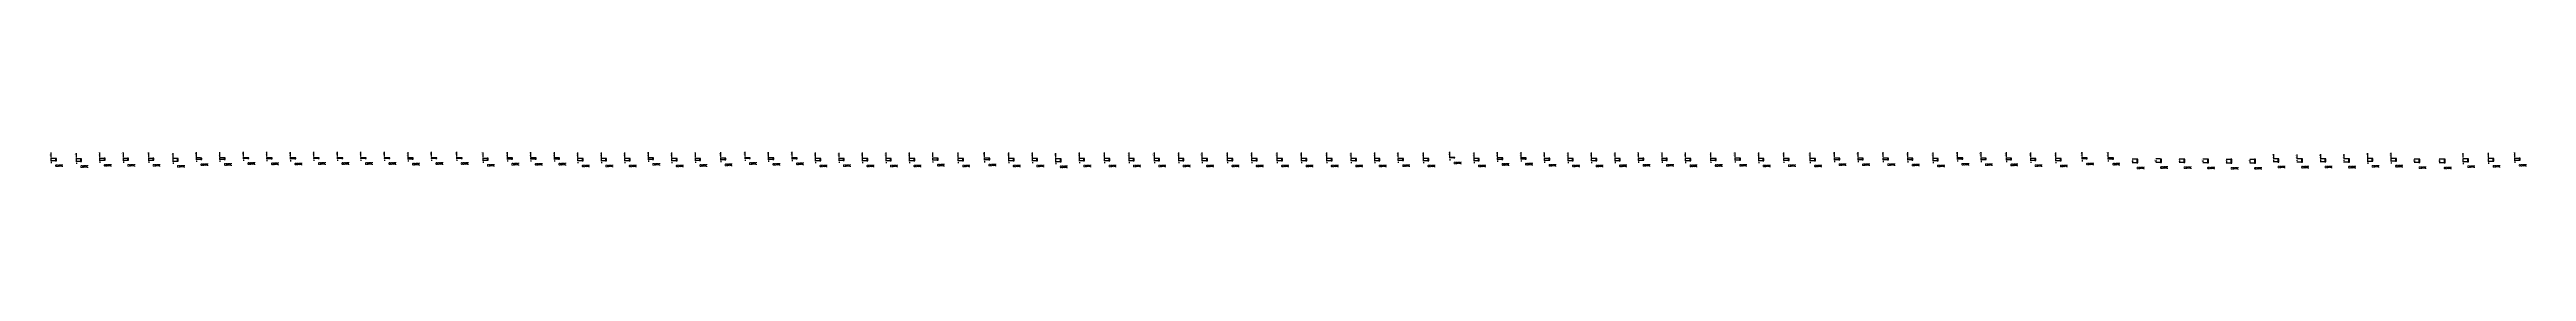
# Model space of a CAD drawing. Extents: x -44 to 14114764, y -20 to 289527804.
# Drawn here: x 359037 to 360281, y 7353467 to 7353476 of the extents above; entities that cross this region are included whole.
import ezdxf

# ---------------------------------------------------------------- set-up
doc = ezdxf.new("R2010")
doc.units = 0
doc.header["$PDMODE"] = 3
doc.header["$PDSIZE"] = 0.1
for name, color, linetype in [('DETALHE_POCO_COT', 8, 'Continuous'), ('DETALHE_POCO_FOR', 7, 'Continuous'), ('DETALHE_POCO_TIT', 5, 'Continuous')]:
    doc.layers.add(name, color=color, linetype=linetype)
doc.styles.add('ROMANS', font='ROMANS.shx', dxfattribs={"height": 2})
doc.styles.get("Standard").update_dxf_attribs({"font": 'times.ttf'})
doc.dimstyles.new('ISO-25', dxfattribs={"dimtxt": 2.5, "dimasz": 2.5, "dimexe": 1.25, "dimexo": 0.625, "dimtad": 1, "dimtxsty": 'Standard', "dimcen": 2.5, "dimadec": 0, "dimazin": 0, "dimtfac": 1, "dimtmove": 0, "dimatfit": 3, "dimfxl": 1, "dimarcsym": 0})

# ---------------------------------------------------------------- blocks, each defined once
blk = doc.blocks.new('*D74')
at = {"layer": 'Defpoints', "color": 0, "transparency": 16777216}
for p in [(359038.2, 7353472.4), (359040.3, 7353472.4), (359040.3, 7353471.2)]:
    blk.add_point(p, dxfattribs=at)
at = {"layer": 'DETALHE_POCO_COT', "color": 0, "lineweight": -2, "transparency": 16777216}
for p, q in [((359040.2, 7353472.4), (359037.9, 7353472.4)), ((359040.2, 7353471.2), (359037.9, 7353471.2)), ((359038.2, 7353473), (359038.2, 7353475.3)), ((359038.2, 7353471.2), (359038.2, 7353472.4)), ((359038.2, 7353470.6), (359038.2, 7353470))]:
    blk.add_line(p, q, dxfattribs=at)
at = {"layer": 'DETALHE_POCO_COT', "color": 0, "transparency": 16777216}
for points in [[(359038.1, 7353473), (359038.3, 7353473), (359038.2, 7353472.4)], [(359038.1, 7353470.6), (359038.3, 7353470.6), (359038.2, 7353471.2)]]:
    blk.add_solid(points, dxfattribs=at)
at = {"layer": 'DETALHE_POCO_COT', "color": 0, "transparency": 16777216, "insert": (359037.8, 7353474.4), "char_height": 0.6, "attachment_point": 5, "rotation": 90}
blk.add_mtext('1.14', dxfattribs=at)
blk = doc.blocks.new('*D76')
at = {"layer": 'Defpoints', "color": 0, "transparency": 16777216}
for p in [(359050.9, 7353472.2), (359053, 7353472.2), (359053, 7353470.8)]:
    blk.add_point(p, dxfattribs=at)
at = {"layer": 'DETALHE_POCO_COT', "color": 0, "lineweight": -2, "transparency": 16777216}
for p, q in [((359052.8, 7353472.2), (359050.6, 7353472.2)), ((359052.8, 7353470.8), (359050.6, 7353470.8)), ((359050.9, 7353472.8), (359050.9, 7353475.1)), ((359050.9, 7353470.8), (359050.9, 7353472.2)), ((359050.9, 7353470.2), (359050.9, 7353469.6))]:
    blk.add_line(p, q, dxfattribs=at)
at = {"layer": 'DETALHE_POCO_COT', "color": 0, "transparency": 16777216}
for points in [[(359050.8, 7353472.8), (359051, 7353472.8), (359050.9, 7353472.2)], [(359050.8, 7353470.2), (359051, 7353470.2), (359050.9, 7353470.8)]]:
    blk.add_solid(points, dxfattribs=at)
at = {"layer": 'DETALHE_POCO_COT', "color": 0, "transparency": 16777216, "insert": (359050.4, 7353474.3), "char_height": 0.6, "attachment_point": 5, "rotation": 90}
blk.add_mtext('1.41', dxfattribs=at)
blk = doc.blocks.new('*D78')
at = {"layer": 'Defpoints', "color": 0, "transparency": 16777216}
for p in [(359062.7, 7353472.4), (359064.8, 7353472.4), (359064.8, 7353471.4)]:
    blk.add_point(p, dxfattribs=at)
at = {"layer": 'DETALHE_POCO_COT', "color": 0, "lineweight": -2, "transparency": 16777216}
for p, q in [((359064.6, 7353472.4), (359062.4, 7353472.4)), ((359064.6, 7353471.4), (359062.4, 7353471.4)), ((359062.7, 7353473), (359062.7, 7353475.4)), ((359062.7, 7353471.4), (359062.7, 7353472.4)), ((359062.7, 7353470.8), (359062.7, 7353470.2))]:
    blk.add_line(p, q, dxfattribs=at)
at = {"layer": 'DETALHE_POCO_COT', "color": 0, "transparency": 16777216}
for points in [[(359062.6, 7353473), (359062.8, 7353473), (359062.7, 7353472.4)], [(359062.6, 7353470.8), (359062.8, 7353470.8), (359062.7, 7353471.4)]]:
    blk.add_solid(points, dxfattribs=at)
at = {"layer": 'DETALHE_POCO_COT', "color": 0, "transparency": 16777216, "insert": (359062.2, 7353474.5), "char_height": 0.6, "attachment_point": 5, "rotation": 90}
blk.add_mtext('1.00', dxfattribs=at)
blk = doc.blocks.new('*D80')
at = {"layer": 'Defpoints', "color": 0, "transparency": 16777216}
for p in [(359074.5, 7353472.4), (359076.6, 7353472.4), (359076.6, 7353471.4)]:
    blk.add_point(p, dxfattribs=at)
at = {"layer": 'DETALHE_POCO_COT', "color": 0, "lineweight": -2, "transparency": 16777216}
for p, q in [((359076.4, 7353472.4), (359074.2, 7353472.4)), ((359076.4, 7353471.4), (359074.2, 7353471.4)), ((359074.5, 7353473), (359074.5, 7353475.4)), ((359074.5, 7353471.4), (359074.5, 7353472.4)), ((359074.5, 7353470.8), (359074.5, 7353470.2))]:
    blk.add_line(p, q, dxfattribs=at)
at = {"layer": 'DETALHE_POCO_COT', "color": 0, "transparency": 16777216}
for points in [[(359074.4, 7353473), (359074.6, 7353473), (359074.5, 7353472.4)], [(359074.4, 7353470.8), (359074.6, 7353470.8), (359074.5, 7353471.4)]]:
    blk.add_solid(points, dxfattribs=at)
at = {"layer": 'DETALHE_POCO_COT', "color": 0, "transparency": 16777216, "insert": (359074, 7353474.5), "char_height": 0.6, "attachment_point": 5, "rotation": 90}
blk.add_mtext('1.00', dxfattribs=at)
blk = doc.blocks.new('*D83')
at = {"layer": 'Defpoints', "color": 0, "transparency": 16777216}
for p in [(359087.2, 7353472.4), (359089.3, 7353472.4), (359089.3, 7353471.4)]:
    blk.add_point(p, dxfattribs=at)
at = {"layer": 'DETALHE_POCO_COT', "color": 0, "lineweight": -2, "transparency": 16777216}
for p, q in [((359089.1, 7353472.4), (359086.9, 7353472.4)), ((359089.1, 7353471.4), (359086.9, 7353471.4)), ((359087.2, 7353473), (359087.2, 7353475.4)), ((359087.2, 7353471.4), (359087.2, 7353472.4)), ((359087.2, 7353470.8), (359087.2, 7353470.2))]:
    blk.add_line(p, q, dxfattribs=at)
at = {"layer": 'DETALHE_POCO_COT', "color": 0, "transparency": 16777216}
for points in [[(359087.1, 7353473), (359087.3, 7353473), (359087.2, 7353472.4)], [(359087.1, 7353470.8), (359087.3, 7353470.8), (359087.2, 7353471.4)]]:
    blk.add_solid(points, dxfattribs=at)
at = {"layer": 'DETALHE_POCO_COT', "color": 0, "transparency": 16777216, "insert": (359086.7, 7353474.5), "char_height": 0.6, "attachment_point": 5, "rotation": 90}
blk.add_mtext('1.00', dxfattribs=at)
blk = doc.blocks.new('*D85')
at = {"layer": 'Defpoints', "color": 0, "transparency": 16777216}
for p in [(359099.4, 7353472.3), (359101.5, 7353472.3), (359101.5, 7353470.9)]:
    blk.add_point(p, dxfattribs=at)
at = {"layer": 'DETALHE_POCO_COT', "color": 0, "lineweight": -2, "transparency": 16777216}
for p, q in [((359101.4, 7353472.3), (359099.1, 7353472.3)), ((359101.4, 7353470.9), (359099.1, 7353470.9)), ((359099.4, 7353472.9), (359099.4, 7353475.1)), ((359099.4, 7353470.9), (359099.4, 7353472.3)), ((359099.4, 7353470.3), (359099.4, 7353469.7))]:
    blk.add_line(p, q, dxfattribs=at)
at = {"layer": 'DETALHE_POCO_COT', "color": 0, "transparency": 16777216}
for points in [[(359099.3, 7353472.9), (359099.5, 7353472.9), (359099.4, 7353472.3)], [(359099.3, 7353470.3), (359099.5, 7353470.3), (359099.4, 7353470.9)]]:
    blk.add_solid(points, dxfattribs=at)
at = {"layer": 'DETALHE_POCO_COT', "color": 0, "transparency": 16777216, "insert": (359099, 7353474.3), "char_height": 0.6, "attachment_point": 5, "rotation": 90}
blk.add_mtext('1.35', dxfattribs=at)
blk = doc.blocks.new('*D87')
at = {"layer": 'Defpoints', "color": 0, "transparency": 16777216}
for p in [(359111.2, 7353472.6), (359113.3, 7353472.6), (359113.3, 7353471.8)]:
    blk.add_point(p, dxfattribs=at)
at = {"layer": 'DETALHE_POCO_COT', "color": 0, "lineweight": -2, "transparency": 16777216}
for p, q in [((359113.2, 7353472.6), (359110.9, 7353472.6)), ((359113.2, 7353471.8), (359110.9, 7353471.8)), ((359111.2, 7353473.2), (359111.2, 7353475.5)), ((359111.2, 7353471.8), (359111.2, 7353472.6)), ((359111.2, 7353471.2), (359111.2, 7353470.6))]:
    blk.add_line(p, q, dxfattribs=at)
at = {"layer": 'DETALHE_POCO_COT', "color": 0, "transparency": 16777216}
for points in [[(359111.1, 7353473.2), (359111.3, 7353473.2), (359111.2, 7353472.6)], [(359111.1, 7353471.2), (359111.3, 7353471.2), (359111.2, 7353471.8)]]:
    blk.add_solid(points, dxfattribs=at)
at = {"layer": 'DETALHE_POCO_COT', "color": 0, "transparency": 16777216, "insert": (359110.8, 7353474.6), "char_height": 0.6, "attachment_point": 5, "rotation": 90}
blk.add_mtext('0.75', dxfattribs=at)
blk = doc.blocks.new('*D89')
at = {"layer": 'Defpoints', "color": 0, "transparency": 16777216}
for p in [(359123, 7353472.6), (359125.1, 7353472.6), (359125.1, 7353471.9)]:
    blk.add_point(p, dxfattribs=at)
at = {"layer": 'DETALHE_POCO_COT', "color": 0, "lineweight": -2, "transparency": 16777216}
for p, q in [((359125, 7353472.6), (359122.7, 7353472.6)), ((359125, 7353471.9), (359122.7, 7353471.9)), ((359123, 7353473.2), (359123, 7353475.6)), ((359123, 7353471.9), (359123, 7353472.6)), ((359123, 7353471.3), (359123, 7353470.7))]:
    blk.add_line(p, q, dxfattribs=at)
at = {"layer": 'DETALHE_POCO_COT', "color": 0, "transparency": 16777216}
for points in [[(359122.9, 7353473.2), (359123.1, 7353473.2), (359123, 7353472.6)], [(359122.9, 7353471.3), (359123.1, 7353471.3), (359123, 7353471.9)]]:
    blk.add_solid(points, dxfattribs=at)
at = {"layer": 'DETALHE_POCO_COT', "color": 0, "transparency": 16777216, "insert": (359122.6, 7353474.7), "char_height": 0.6, "attachment_point": 5, "rotation": 90}
blk.add_mtext('0.70', dxfattribs=at)
blk = doc.blocks.new('*D91')
at = {"layer": 'Defpoints', "color": 0, "transparency": 16777216}
for p in [(359134.8, 7353472.7), (359136.9, 7353472.7), (359136.9, 7353472.3)]:
    blk.add_point(p, dxfattribs=at)
at = {"layer": 'DETALHE_POCO_COT', "color": 0, "lineweight": -2, "transparency": 16777216}
for p, q in [((359136.8, 7353472.7), (359134.5, 7353472.7)), ((359136.8, 7353472.3), (359134.5, 7353472.3)), ((359134.8, 7353473.3), (359134.8, 7353475.7)), ((359134.8, 7353472.3), (359134.8, 7353472.7)), ((359134.8, 7353471.7), (359134.8, 7353471.1))]:
    blk.add_line(p, q, dxfattribs=at)
at = {"layer": 'DETALHE_POCO_COT', "color": 0, "transparency": 16777216}
for points in [[(359134.7, 7353473.3), (359134.9, 7353473.3), (359134.8, 7353472.7)], [(359134.7, 7353471.7), (359134.9, 7353471.7), (359134.8, 7353472.3)]]:
    blk.add_solid(points, dxfattribs=at)
at = {"layer": 'DETALHE_POCO_COT', "color": 0, "transparency": 16777216, "insert": (359134.4, 7353474.8), "char_height": 0.6, "attachment_point": 5, "rotation": 90}
blk.add_mtext('0.40', dxfattribs=at)
blk = doc.blocks.new('*D93')
at = {"layer": 'Defpoints', "color": 0, "transparency": 16777216}
for p in [(359146.6, 7353472.7), (359148.7, 7353472.7), (359148.7, 7353472.2)]:
    blk.add_point(p, dxfattribs=at)
at = {"layer": 'DETALHE_POCO_COT', "color": 0, "lineweight": -2, "transparency": 16777216}
for p, q in [((359148.6, 7353472.7), (359146.3, 7353472.7)), ((359148.6, 7353472.2), (359146.3, 7353472.2)), ((359146.6, 7353473.3), (359146.6, 7353475.7)), ((359146.6, 7353472.2), (359146.6, 7353472.7)), ((359146.6, 7353471.6), (359146.6, 7353471))]:
    blk.add_line(p, q, dxfattribs=at)
at = {"layer": 'DETALHE_POCO_COT', "color": 0, "transparency": 16777216}
for points in [[(359146.5, 7353473.3), (359146.7, 7353473.3), (359146.6, 7353472.7)], [(359146.5, 7353471.6), (359146.7, 7353471.6), (359146.6, 7353472.2)]]:
    blk.add_solid(points, dxfattribs=at)
at = {"layer": 'DETALHE_POCO_COT', "color": 0, "transparency": 16777216, "insert": (359146.2, 7353474.8), "char_height": 0.6, "attachment_point": 5, "rotation": 90}
blk.add_mtext('0.50', dxfattribs=at)
blk = doc.blocks.new('*D95')
at = {"layer": 'Defpoints', "color": 0, "transparency": 16777216}
for p in [(359158.4, 7353472.7), (359160.5, 7353472.7), (359160.5, 7353472.1)]:
    blk.add_point(p, dxfattribs=at)
at = {"layer": 'DETALHE_POCO_COT', "color": 0, "lineweight": -2, "transparency": 16777216}
for p, q in [((359160.4, 7353472.7), (359158.1, 7353472.7)), ((359160.4, 7353472.1), (359158.1, 7353472.1)), ((359158.4, 7353473.3), (359158.4, 7353475.6)), ((359158.4, 7353472.1), (359158.4, 7353472.7)), ((359158.4, 7353471.5), (359158.4, 7353470.9))]:
    blk.add_line(p, q, dxfattribs=at)
at = {"layer": 'DETALHE_POCO_COT', "color": 0, "transparency": 16777216}
for points in [[(359158.3, 7353473.3), (359158.5, 7353473.3), (359158.4, 7353472.7)], [(359158.3, 7353471.5), (359158.5, 7353471.5), (359158.4, 7353472.1)]]:
    blk.add_solid(points, dxfattribs=at)
at = {"layer": 'DETALHE_POCO_COT', "color": 0, "transparency": 16777216, "insert": (359158, 7353474.7), "char_height": 0.6, "attachment_point": 5, "rotation": 90}
blk.add_mtext('0.55', dxfattribs=at)
blk = doc.blocks.new('*D97')
at = {"layer": 'Defpoints', "color": 0, "transparency": 16777216}
for p in [(359170.2, 7353472.7), (359172.3, 7353472.7), (359172.3, 7353472.3)]:
    blk.add_point(p, dxfattribs=at)
at = {"layer": 'DETALHE_POCO_COT', "color": 0, "lineweight": -2, "transparency": 16777216}
for p, q in [((359172.2, 7353472.7), (359169.9, 7353472.7)), ((359172.2, 7353472.3), (359169.9, 7353472.3)), ((359170.2, 7353473.3), (359170.2, 7353475.7)), ((359170.2, 7353472.3), (359170.2, 7353472.7)), ((359170.2, 7353471.7), (359170.2, 7353471.1))]:
    blk.add_line(p, q, dxfattribs=at)
at = {"layer": 'DETALHE_POCO_COT', "color": 0, "transparency": 16777216}
for points in [[(359170.1, 7353473.3), (359170.3, 7353473.3), (359170.2, 7353472.7)], [(359170.1, 7353471.7), (359170.3, 7353471.7), (359170.2, 7353472.3)]]:
    blk.add_solid(points, dxfattribs=at)
at = {"layer": 'DETALHE_POCO_COT', "color": 0, "transparency": 16777216, "insert": (359169.8, 7353474.8), "char_height": 0.6, "attachment_point": 5, "rotation": 90}
blk.add_mtext('0.40', dxfattribs=at)
blk = doc.blocks.new('*D99')
at = {"layer": 'Defpoints', "color": 0, "transparency": 16777216}
for p in [(359182, 7353472.7), (359184.1, 7353472.7), (359184.1, 7353472.3)]:
    blk.add_point(p, dxfattribs=at)
at = {"layer": 'DETALHE_POCO_COT', "color": 0, "lineweight": -2, "transparency": 16777216}
for p, q in [((359184, 7353472.7), (359181.7, 7353472.7)), ((359184, 7353472.3), (359181.7, 7353472.3)), ((359182, 7353473.3), (359182, 7353475.7)), ((359182, 7353472.3), (359182, 7353472.7)), ((359182, 7353471.7), (359182, 7353471.1))]:
    blk.add_line(p, q, dxfattribs=at)
at = {"layer": 'DETALHE_POCO_COT', "color": 0, "transparency": 16777216}
for points in [[(359181.9, 7353473.3), (359182.1, 7353473.3), (359182, 7353472.7)], [(359181.9, 7353471.7), (359182.1, 7353471.7), (359182, 7353472.3)]]:
    blk.add_solid(points, dxfattribs=at)
at = {"layer": 'DETALHE_POCO_COT', "color": 0, "transparency": 16777216, "insert": (359181.6, 7353474.8), "char_height": 0.6, "attachment_point": 5, "rotation": 90}
blk.add_mtext('0.40', dxfattribs=at)
blk = doc.blocks.new('*D101')
at = {"layer": 'Defpoints', "color": 0, "transparency": 16777216}
for p in [(359193.8, 7353472.7), (359195.9, 7353472.7), (359195.9, 7353472.3)]:
    blk.add_point(p, dxfattribs=at)
at = {"layer": 'DETALHE_POCO_COT', "color": 0, "lineweight": -2, "transparency": 16777216}
for p, q in [((359195.8, 7353472.7), (359193.5, 7353472.7)), ((359195.8, 7353472.3), (359193.5, 7353472.3)), ((359193.8, 7353473.3), (359193.8, 7353475.7)), ((359193.8, 7353472.3), (359193.8, 7353472.7)), ((359193.8, 7353471.7), (359193.8, 7353471.1))]:
    blk.add_line(p, q, dxfattribs=at)
at = {"layer": 'DETALHE_POCO_COT', "color": 0, "transparency": 16777216}
for points in [[(359193.7, 7353473.3), (359193.9, 7353473.3), (359193.8, 7353472.7)], [(359193.7, 7353471.7), (359193.9, 7353471.7), (359193.8, 7353472.3)]]:
    blk.add_solid(points, dxfattribs=at)
at = {"layer": 'DETALHE_POCO_COT', "color": 0, "transparency": 16777216, "insert": (359193.4, 7353474.8), "char_height": 0.6, "attachment_point": 5, "rotation": 90}
blk.add_mtext('0.40', dxfattribs=at)
blk = doc.blocks.new('*D103')
at = {"layer": 'Defpoints', "color": 0, "transparency": 16777216}
for p in [(359205.7, 7353472.7), (359207.8, 7353472.7), (359207.8, 7353472.3)]:
    blk.add_point(p, dxfattribs=at)
at = {"layer": 'DETALHE_POCO_COT', "color": 0, "lineweight": -2, "transparency": 16777216}
for p, q in [((359207.6, 7353472.7), (359205.4, 7353472.7)), ((359207.6, 7353472.3), (359205.4, 7353472.3)), ((359205.7, 7353473.3), (359205.7, 7353475.7)), ((359205.7, 7353472.3), (359205.7, 7353472.7)), ((359205.7, 7353471.7), (359205.7, 7353471.1))]:
    blk.add_line(p, q, dxfattribs=at)
at = {"layer": 'DETALHE_POCO_COT', "color": 0, "transparency": 16777216}
for points in [[(359205.6, 7353473.3), (359205.8, 7353473.3), (359205.7, 7353472.7)], [(359205.6, 7353471.7), (359205.8, 7353471.7), (359205.7, 7353472.3)]]:
    blk.add_solid(points, dxfattribs=at)
at = {"layer": 'DETALHE_POCO_COT', "color": 0, "transparency": 16777216, "insert": (359205.2, 7353474.8), "char_height": 0.6, "attachment_point": 5, "rotation": 90}
blk.add_mtext('0.40', dxfattribs=at)
blk = doc.blocks.new('*D105')
at = {"layer": 'Defpoints', "color": 0, "transparency": 16777216}
for p in [(359217.5, 7353472.6), (359219.6, 7353472.6), (359219.6, 7353472)]:
    blk.add_point(p, dxfattribs=at)
at = {"layer": 'DETALHE_POCO_COT', "color": 0, "lineweight": -2, "transparency": 16777216}
for p, q in [((359219.4, 7353472.6), (359217.2, 7353472.6)), ((359219.4, 7353472), (359217.2, 7353472)), ((359217.5, 7353473.2), (359217.5, 7353475.6)), ((359217.5, 7353472), (359217.5, 7353472.6)), ((359217.5, 7353471.4), (359217.5, 7353470.8))]:
    blk.add_line(p, q, dxfattribs=at)
at = {"layer": 'DETALHE_POCO_COT', "color": 0, "transparency": 16777216}
for points in [[(359217.4, 7353473.2), (359217.6, 7353473.2), (359217.5, 7353472.6)], [(359217.4, 7353471.4), (359217.6, 7353471.4), (359217.5, 7353472)]]:
    blk.add_solid(points, dxfattribs=at)
at = {"layer": 'DETALHE_POCO_COT', "color": 0, "transparency": 16777216, "insert": (359217, 7353474.7), "char_height": 0.6, "attachment_point": 5, "rotation": 90}
blk.add_mtext('0.60', dxfattribs=at)
blk = doc.blocks.new('*D107')
at = {"layer": 'Defpoints', "color": 0, "transparency": 16777216}
for p in [(359229.3, 7353472.7), (359231.4, 7353472.7), (359231.4, 7353472.3)]:
    blk.add_point(p, dxfattribs=at)
at = {"layer": 'DETALHE_POCO_COT', "color": 0, "lineweight": -2, "transparency": 16777216}
for p, q in [((359231.2, 7353472.7), (359229, 7353472.7)), ((359231.2, 7353472.3), (359229, 7353472.3)), ((359229.3, 7353473.3), (359229.3, 7353475.7)), ((359229.3, 7353472.3), (359229.3, 7353472.7)), ((359229.3, 7353471.7), (359229.3, 7353471.1))]:
    blk.add_line(p, q, dxfattribs=at)
at = {"layer": 'DETALHE_POCO_COT', "color": 0, "transparency": 16777216}
for points in [[(359229.2, 7353473.3), (359229.4, 7353473.3), (359229.3, 7353472.7)], [(359229.2, 7353471.7), (359229.4, 7353471.7), (359229.3, 7353472.3)]]:
    blk.add_solid(points, dxfattribs=at)
at = {"layer": 'DETALHE_POCO_COT', "color": 0, "transparency": 16777216, "insert": (359228.8, 7353474.8), "char_height": 0.6, "attachment_point": 5, "rotation": 90}
blk.add_mtext('0.40', dxfattribs=at)
blk = doc.blocks.new('*D110')
at = {"layer": 'Defpoints', "color": 0, "transparency": 16777216}
for p in [(359242, 7353472.7), (359244.1, 7353472.7), (359244.1, 7353472.3)]:
    blk.add_point(p, dxfattribs=at)
at = {"layer": 'DETALHE_POCO_COT', "color": 0, "lineweight": -2, "transparency": 16777216}
for p, q in [((359243.9, 7353472.7), (359241.7, 7353472.7)), ((359243.9, 7353472.3), (359241.7, 7353472.3)), ((359242, 7353473.3), (359242, 7353475.7)), ((359242, 7353472.3), (359242, 7353472.7)), ((359242, 7353471.7), (359242, 7353471.1))]:
    blk.add_line(p, q, dxfattribs=at)
at = {"layer": 'DETALHE_POCO_COT', "color": 0, "transparency": 16777216}
for points in [[(359241.9, 7353473.3), (359242.1, 7353473.3), (359242, 7353472.7)], [(359241.9, 7353471.7), (359242.1, 7353471.7), (359242, 7353472.3)]]:
    blk.add_solid(points, dxfattribs=at)
at = {"layer": 'DETALHE_POCO_COT', "color": 0, "transparency": 16777216, "insert": (359241.5, 7353474.8), "char_height": 0.6, "attachment_point": 5, "rotation": 90}
blk.add_mtext('0.40', dxfattribs=at)
blk = doc.blocks.new('*D113')
at = {"layer": 'Defpoints', "color": 0, "transparency": 16777216}
for p in [(359255.1, 7353472.4), (359257.2, 7353472.4), (359257.2, 7353471.4)]:
    blk.add_point(p, dxfattribs=at)
at = {"layer": 'DETALHE_POCO_COT', "color": 0, "lineweight": -2, "transparency": 16777216}
for p, q in [((359257.1, 7353472.4), (359254.8, 7353472.4)), ((359257.1, 7353471.4), (359254.8, 7353471.4)), ((359255.1, 7353473), (359255.1, 7353475.4)), ((359255.1, 7353471.4), (359255.1, 7353472.4)), ((359255.1, 7353470.8), (359255.1, 7353470.2))]:
    blk.add_line(p, q, dxfattribs=at)
at = {"layer": 'DETALHE_POCO_COT', "color": 0, "transparency": 16777216}
for points in [[(359255, 7353473), (359255.2, 7353473), (359255.1, 7353472.4)], [(359255, 7353470.8), (359255.2, 7353470.8), (359255.1, 7353471.4)]]:
    blk.add_solid(points, dxfattribs=at)
at = {"layer": 'DETALHE_POCO_COT', "color": 0, "transparency": 16777216, "insert": (359254.6, 7353474.5), "char_height": 0.6, "attachment_point": 5, "rotation": 90}
blk.add_mtext('1.00', dxfattribs=at)
blk = doc.blocks.new('*D115')
at = {"layer": 'Defpoints', "color": 0, "transparency": 16777216}
for p in [(359267.4, 7353472.6), (359269.5, 7353472.6), (359269.5, 7353472)]:
    blk.add_point(p, dxfattribs=at)
at = {"layer": 'DETALHE_POCO_COT', "color": 0, "lineweight": -2, "transparency": 16777216}
for p, q in [((359269.3, 7353472.6), (359267.1, 7353472.6)), ((359269.3, 7353472), (359267.1, 7353472)), ((359267.4, 7353473.2), (359267.4, 7353475.6)), ((359267.4, 7353472), (359267.4, 7353472.6)), ((359267.4, 7353471.4), (359267.4, 7353470.8))]:
    blk.add_line(p, q, dxfattribs=at)
at = {"layer": 'DETALHE_POCO_COT', "color": 0, "transparency": 16777216}
for points in [[(359267.3, 7353473.2), (359267.5, 7353473.2), (359267.4, 7353472.6)], [(359267.3, 7353471.4), (359267.5, 7353471.4), (359267.4, 7353472)]]:
    blk.add_solid(points, dxfattribs=at)
at = {"layer": 'DETALHE_POCO_COT', "color": 0, "transparency": 16777216, "insert": (359266.9, 7353474.7), "char_height": 0.6, "attachment_point": 5, "rotation": 90}
blk.add_mtext('0.62', dxfattribs=at)
blk = doc.blocks.new('*D117')
at = {"layer": 'Defpoints', "color": 0, "transparency": 16777216}
for p in [(359279.2, 7353472.6), (359281.3, 7353472.6), (359281.3, 7353472)]:
    blk.add_point(p, dxfattribs=at)
at = {"layer": 'DETALHE_POCO_COT', "color": 0, "lineweight": -2, "transparency": 16777216}
for p, q in [((359281.1, 7353472.6), (359278.9, 7353472.6)), ((359281.1, 7353472), (359278.9, 7353472)), ((359279.2, 7353473.2), (359279.2, 7353475.6)), ((359279.2, 7353472), (359279.2, 7353472.6)), ((359279.2, 7353471.4), (359279.2, 7353470.8))]:
    blk.add_line(p, q, dxfattribs=at)
at = {"layer": 'DETALHE_POCO_COT', "color": 0, "transparency": 16777216}
for points in [[(359279.1, 7353473.2), (359279.3, 7353473.2), (359279.2, 7353472.6)], [(359279.1, 7353471.4), (359279.3, 7353471.4), (359279.2, 7353472)]]:
    blk.add_solid(points, dxfattribs=at)
at = {"layer": 'DETALHE_POCO_COT', "color": 0, "transparency": 16777216, "insert": (359278.7, 7353474.7), "char_height": 0.6, "attachment_point": 5, "rotation": 90}
blk.add_mtext('0.64', dxfattribs=at)
blk = doc.blocks.new('*D119')
at = {"layer": 'Defpoints', "color": 0, "transparency": 16777216}
for p in [(359291, 7353472.6), (359293.1, 7353472.6), (359293.1, 7353472)]:
    blk.add_point(p, dxfattribs=at)
at = {"layer": 'DETALHE_POCO_COT', "color": 0, "lineweight": -2, "transparency": 16777216}
for p, q in [((359292.9, 7353472.6), (359290.7, 7353472.6)), ((359292.9, 7353472), (359290.7, 7353472)), ((359291, 7353473.2), (359291, 7353475.5)), ((359291, 7353472), (359291, 7353472.6)), ((359291, 7353471.4), (359291, 7353470.8))]:
    blk.add_line(p, q, dxfattribs=at)
at = {"layer": 'DETALHE_POCO_COT', "color": 0, "transparency": 16777216}
for points in [[(359290.9, 7353473.2), (359291.1, 7353473.2), (359291, 7353472.6)], [(359290.9, 7353471.4), (359291.1, 7353471.4), (359291, 7353472)]]:
    blk.add_solid(points, dxfattribs=at)
at = {"layer": 'DETALHE_POCO_COT', "color": 0, "transparency": 16777216, "insert": (359290.5, 7353474.7), "char_height": 0.6, "attachment_point": 5, "rotation": 90}
blk.add_mtext('0.61', dxfattribs=at)
blk = doc.blocks.new('*D121')
at = {"layer": 'Defpoints', "color": 0, "transparency": 16777216}
for p in [(359302.8, 7353472.3), (359304.9, 7353472.3), (359304.9, 7353471.1)]:
    blk.add_point(p, dxfattribs=at)
at = {"layer": 'DETALHE_POCO_COT', "color": 0, "lineweight": -2, "transparency": 16777216}
for p, q in [((359304.7, 7353472.3), (359302.5, 7353472.3)), ((359304.7, 7353471.1), (359302.5, 7353471.1)), ((359302.8, 7353472.9), (359302.8, 7353475.3)), ((359302.8, 7353471.1), (359302.8, 7353472.3)), ((359302.8, 7353470.5), (359302.8, 7353469.9))]:
    blk.add_line(p, q, dxfattribs=at)
at = {"layer": 'DETALHE_POCO_COT', "color": 0, "transparency": 16777216}
for points in [[(359302.7, 7353472.9), (359302.9, 7353472.9), (359302.8, 7353472.3)], [(359302.7, 7353470.5), (359302.9, 7353470.5), (359302.8, 7353471.1)]]:
    blk.add_solid(points, dxfattribs=at)
at = {"layer": 'DETALHE_POCO_COT', "color": 0, "transparency": 16777216, "insert": (359302.3, 7353474.4), "char_height": 0.6, "attachment_point": 5, "rotation": 90}
blk.add_mtext('1.20', dxfattribs=at)
blk = doc.blocks.new('*D123')
at = {"layer": 'Defpoints', "color": 0, "transparency": 16777216}
for p in [(359314.6, 7353472.3), (359316.7, 7353472.3), (359316.7, 7353471.1)]:
    blk.add_point(p, dxfattribs=at)
at = {"layer": 'DETALHE_POCO_COT', "color": 0, "lineweight": -2, "transparency": 16777216}
for p, q in [((359316.5, 7353472.3), (359314.3, 7353472.3)), ((359316.5, 7353471.1), (359314.3, 7353471.1)), ((359314.6, 7353472.9), (359314.6, 7353475.3)), ((359314.6, 7353471.1), (359314.6, 7353472.3)), ((359314.6, 7353470.5), (359314.6, 7353469.9))]:
    blk.add_line(p, q, dxfattribs=at)
at = {"layer": 'DETALHE_POCO_COT', "color": 0, "transparency": 16777216}
for points in [[(359314.5, 7353472.9), (359314.7, 7353472.9), (359314.6, 7353472.3)], [(359314.5, 7353470.5), (359314.7, 7353470.5), (359314.6, 7353471.1)]]:
    blk.add_solid(points, dxfattribs=at)
at = {"layer": 'DETALHE_POCO_COT', "color": 0, "transparency": 16777216, "insert": (359314.1, 7353474.4), "char_height": 0.6, "attachment_point": 5, "rotation": 90}
blk.add_mtext('1.20', dxfattribs=at)
blk = doc.blocks.new('*D125')
at = {"layer": 'Defpoints', "color": 0, "transparency": 16777216}
for p in [(359326.4, 7353472.3), (359328.5, 7353472.3), (359328.5, 7353471.1)]:
    blk.add_point(p, dxfattribs=at)
at = {"layer": 'DETALHE_POCO_COT', "color": 0, "lineweight": -2, "transparency": 16777216}
for p, q in [((359328.3, 7353472.3), (359326.1, 7353472.3)), ((359328.3, 7353471.1), (359326.1, 7353471.1)), ((359326.4, 7353472.9), (359326.4, 7353475.3)), ((359326.4, 7353471.1), (359326.4, 7353472.3)), ((359326.4, 7353470.5), (359326.4, 7353469.9))]:
    blk.add_line(p, q, dxfattribs=at)
at = {"layer": 'DETALHE_POCO_COT', "color": 0, "transparency": 16777216}
for points in [[(359326.3, 7353472.9), (359326.5, 7353472.9), (359326.4, 7353472.3)], [(359326.3, 7353470.5), (359326.5, 7353470.5), (359326.4, 7353471.1)]]:
    blk.add_solid(points, dxfattribs=at)
at = {"layer": 'DETALHE_POCO_COT', "color": 0, "transparency": 16777216, "insert": (359325.9, 7353474.4), "char_height": 0.6, "attachment_point": 5, "rotation": 90}
blk.add_mtext('1.20', dxfattribs=at)
blk = doc.blocks.new('*D127')
at = {"layer": 'Defpoints', "color": 0, "transparency": 16777216}
for p in [(359338.2, 7353472.6), (359340.3, 7353472.6), (359340.3, 7353471.9)]:
    blk.add_point(p, dxfattribs=at)
at = {"layer": 'DETALHE_POCO_COT', "color": 0, "lineweight": -2, "transparency": 16777216}
for p, q in [((359340.1, 7353472.6), (359337.9, 7353472.6)), ((359340.1, 7353471.9), (359337.9, 7353471.9)), ((359338.2, 7353473.2), (359338.2, 7353475.6)), ((359338.2, 7353471.9), (359338.2, 7353472.6)), ((359338.2, 7353471.3), (359338.2, 7353470.7))]:
    blk.add_line(p, q, dxfattribs=at)
at = {"layer": 'DETALHE_POCO_COT', "color": 0, "transparency": 16777216}
for points in [[(359338.1, 7353473.2), (359338.3, 7353473.2), (359338.2, 7353472.6)], [(359338.1, 7353471.3), (359338.3, 7353471.3), (359338.2, 7353471.9)]]:
    blk.add_solid(points, dxfattribs=at)
at = {"layer": 'DETALHE_POCO_COT', "color": 0, "transparency": 16777216, "insert": (359337.7, 7353474.7), "char_height": 0.6, "attachment_point": 5, "rotation": 90}
blk.add_mtext('0.69', dxfattribs=at)
blk = doc.blocks.new('*D129')
at = {"layer": 'Defpoints', "color": 0, "transparency": 16777216}
for p in [(359350, 7353472.3), (359352.1, 7353472.3), (359352.1, 7353471.1)]:
    blk.add_point(p, dxfattribs=at)
at = {"layer": 'DETALHE_POCO_COT', "color": 0, "lineweight": -2, "transparency": 16777216}
for p, q in [((359351.9, 7353472.3), (359349.7, 7353472.3)), ((359351.9, 7353471.1), (359349.7, 7353471.1)), ((359350, 7353472.9), (359350, 7353475.3)), ((359350, 7353471.1), (359350, 7353472.3)), ((359350, 7353470.5), (359350, 7353469.9))]:
    blk.add_line(p, q, dxfattribs=at)
at = {"layer": 'DETALHE_POCO_COT', "color": 0, "transparency": 16777216}
for points in [[(359349.9, 7353472.9), (359350.1, 7353472.9), (359350, 7353472.3)], [(359349.9, 7353470.5), (359350.1, 7353470.5), (359350, 7353471.1)]]:
    blk.add_solid(points, dxfattribs=at)
at = {"layer": 'DETALHE_POCO_COT', "color": 0, "transparency": 16777216, "insert": (359349.5, 7353474.4), "char_height": 0.6, "attachment_point": 5, "rotation": 90}
blk.add_mtext('1.20', dxfattribs=at)
blk = doc.blocks.new('*D131')
at = {"layer": 'Defpoints', "color": 0, "transparency": 16777216}
for p in [(359361.8, 7353472.4), (359363.9, 7353472.4), (359363.9, 7353471.3)]:
    blk.add_point(p, dxfattribs=at)
at = {"layer": 'DETALHE_POCO_COT', "color": 0, "lineweight": -2, "transparency": 16777216}
for p, q in [((359363.7, 7353472.4), (359361.5, 7353472.4)), ((359363.7, 7353471.3), (359361.5, 7353471.3)), ((359361.8, 7353473), (359361.8, 7353475.3)), ((359361.8, 7353471.3), (359361.8, 7353472.4)), ((359361.8, 7353470.7), (359361.8, 7353470.1))]:
    blk.add_line(p, q, dxfattribs=at)
at = {"layer": 'DETALHE_POCO_COT', "color": 0, "transparency": 16777216}
for points in [[(359361.7, 7353473), (359361.9, 7353473), (359361.8, 7353472.4)], [(359361.7, 7353470.7), (359361.9, 7353470.7), (359361.8, 7353471.3)]]:
    blk.add_solid(points, dxfattribs=at)
at = {"layer": 'DETALHE_POCO_COT', "color": 0, "transparency": 16777216, "insert": (359361.3, 7353474.5), "char_height": 0.6, "attachment_point": 5, "rotation": 90}
blk.add_mtext('1.06', dxfattribs=at)
blk = doc.blocks.new('*D134')
at = {"layer": 'Defpoints', "color": 0, "transparency": 16777216}
for p in [(359374.5, 7353472.5), (359376.6, 7353472.5), (359376.6, 7353471.7)]:
    blk.add_point(p, dxfattribs=at)
at = {"layer": 'DETALHE_POCO_COT', "color": 0, "lineweight": -2, "transparency": 16777216}
for p, q in [((359376.4, 7353472.5), (359374.2, 7353472.5)), ((359376.4, 7353471.7), (359374.2, 7353471.7)), ((359374.5, 7353473.1), (359374.5, 7353475.5)), ((359374.5, 7353471.7), (359374.5, 7353472.5)), ((359374.5, 7353471.1), (359374.5, 7353470.5))]:
    blk.add_line(p, q, dxfattribs=at)
at = {"layer": 'DETALHE_POCO_COT', "color": 0, "transparency": 16777216}
for points in [[(359374.4, 7353473.1), (359374.6, 7353473.1), (359374.5, 7353472.5)], [(359374.4, 7353471.1), (359374.6, 7353471.1), (359374.5, 7353471.7)]]:
    blk.add_solid(points, dxfattribs=at)
at = {"layer": 'DETALHE_POCO_COT', "color": 0, "transparency": 16777216, "insert": (359374, 7353474.6), "char_height": 0.6, "attachment_point": 5, "rotation": 90}
blk.add_mtext('0.84', dxfattribs=at)
blk = doc.blocks.new('*D136')
at = {"layer": 'Defpoints', "color": 0, "transparency": 16777216}
for p in [(359386.7, 7353472.7), (359388.8, 7353472.7), (359388.8, 7353472.3)]:
    blk.add_point(p, dxfattribs=at)
at = {"layer": 'DETALHE_POCO_COT', "color": 0, "lineweight": -2, "transparency": 16777216}
for p, q in [((359388.7, 7353472.7), (359386.4, 7353472.7)), ((359388.7, 7353472.3), (359386.4, 7353472.3)), ((359386.7, 7353473.3), (359386.7, 7353475.7)), ((359386.7, 7353472.3), (359386.7, 7353472.7)), ((359386.7, 7353471.7), (359386.7, 7353471.1))]:
    blk.add_line(p, q, dxfattribs=at)
at = {"layer": 'DETALHE_POCO_COT', "color": 0, "transparency": 16777216}
for points in [[(359386.6, 7353473.3), (359386.8, 7353473.3), (359386.7, 7353472.7)], [(359386.6, 7353471.7), (359386.8, 7353471.7), (359386.7, 7353472.3)]]:
    blk.add_solid(points, dxfattribs=at)
at = {"layer": 'DETALHE_POCO_COT', "color": 0, "transparency": 16777216, "insert": (359386.3, 7353474.8), "char_height": 0.6, "attachment_point": 5, "rotation": 90}
blk.add_mtext('0.40', dxfattribs=at)
blk = doc.blocks.new('*D138')
at = {"layer": 'Defpoints', "color": 0, "transparency": 16777216}
for p in [(359398.5, 7353472.6), (359400.6, 7353472.6), (359400.6, 7353471.9)]:
    blk.add_point(p, dxfattribs=at)
at = {"layer": 'DETALHE_POCO_COT', "color": 0, "lineweight": -2, "transparency": 16777216}
for p, q in [((359400.5, 7353472.6), (359398.2, 7353472.6)), ((359400.5, 7353471.9), (359398.2, 7353471.9)), ((359398.5, 7353473.2), (359398.5, 7353475.6)), ((359398.5, 7353471.9), (359398.5, 7353472.6)), ((359398.5, 7353471.3), (359398.5, 7353470.7))]:
    blk.add_line(p, q, dxfattribs=at)
at = {"layer": 'DETALHE_POCO_COT', "color": 0, "transparency": 16777216}
for points in [[(359398.4, 7353473.2), (359398.6, 7353473.2), (359398.5, 7353472.6)], [(359398.4, 7353471.3), (359398.6, 7353471.3), (359398.5, 7353471.9)]]:
    blk.add_solid(points, dxfattribs=at)
at = {"layer": 'DETALHE_POCO_COT', "color": 0, "transparency": 16777216, "insert": (359398.1, 7353474.7), "char_height": 0.6, "attachment_point": 5, "rotation": 90}
blk.add_mtext('0.68', dxfattribs=at)
blk = doc.blocks.new('*D140')
at = {"layer": 'Defpoints', "color": 0, "transparency": 16777216}
for p in [(359410.3, 7353472.7), (359412.4, 7353472.7), (359412.4, 7353472.2)]:
    blk.add_point(p, dxfattribs=at)
at = {"layer": 'DETALHE_POCO_COT', "color": 0, "lineweight": -2, "transparency": 16777216}
for p, q in [((359412.3, 7353472.7), (359410, 7353472.7)), ((359412.3, 7353472.2), (359410, 7353472.2)), ((359410.3, 7353473.3), (359410.3, 7353475.7)), ((359410.3, 7353472.2), (359410.3, 7353472.7)), ((359410.3, 7353471.6), (359410.3, 7353471))]:
    blk.add_line(p, q, dxfattribs=at)
at = {"layer": 'DETALHE_POCO_COT', "color": 0, "transparency": 16777216}
for points in [[(359410.2, 7353473.3), (359410.4, 7353473.3), (359410.3, 7353472.7)], [(359410.2, 7353471.6), (359410.4, 7353471.6), (359410.3, 7353472.2)]]:
    blk.add_solid(points, dxfattribs=at)
at = {"layer": 'DETALHE_POCO_COT', "color": 0, "transparency": 16777216, "insert": (359409.9, 7353474.8), "char_height": 0.6, "attachment_point": 5, "rotation": 90}
blk.add_mtext('0.50', dxfattribs=at)
blk = doc.blocks.new('*D142')
at = {"layer": 'Defpoints', "color": 0, "transparency": 16777216}
for p in [(359422.1, 7353472.3), (359424.2, 7353472.3), (359424.2, 7353471.1)]:
    blk.add_point(p, dxfattribs=at)
at = {"layer": 'DETALHE_POCO_COT', "color": 0, "lineweight": -2, "transparency": 16777216}
for p, q in [((359424.1, 7353472.3), (359421.8, 7353472.3)), ((359424.1, 7353471.1), (359421.8, 7353471.1)), ((359422.1, 7353472.9), (359422.1, 7353475.3)), ((359422.1, 7353471.1), (359422.1, 7353472.3)), ((359422.1, 7353470.5), (359422.1, 7353469.9))]:
    blk.add_line(p, q, dxfattribs=at)
at = {"layer": 'DETALHE_POCO_COT', "color": 0, "transparency": 16777216}
for points in [[(359422, 7353472.9), (359422.2, 7353472.9), (359422.1, 7353472.3)], [(359422, 7353470.5), (359422.2, 7353470.5), (359422.1, 7353471.1)]]:
    blk.add_solid(points, dxfattribs=at)
at = {"layer": 'DETALHE_POCO_COT', "color": 0, "transparency": 16777216, "insert": (359421.7, 7353474.4), "char_height": 0.6, "attachment_point": 5, "rotation": 90}
blk.add_mtext('1.20', dxfattribs=at)
blk = doc.blocks.new('*D144')
at = {"layer": 'Defpoints', "color": 0, "transparency": 16777216}
for p in [(359433.9, 7353472.4), (359436, 7353472.4), (359436, 7353471.3)]:
    blk.add_point(p, dxfattribs=at)
at = {"layer": 'DETALHE_POCO_COT', "color": 0, "lineweight": -2, "transparency": 16777216}
for p, q in [((359435.9, 7353472.4), (359433.6, 7353472.4)), ((359435.9, 7353471.3), (359433.6, 7353471.3)), ((359433.9, 7353473), (359433.9, 7353475.2)), ((359433.9, 7353471.3), (359433.9, 7353472.4)), ((359433.9, 7353470.7), (359433.9, 7353470.1))]:
    blk.add_line(p, q, dxfattribs=at)
at = {"layer": 'DETALHE_POCO_COT', "color": 0, "transparency": 16777216}
for points in [[(359433.8, 7353473), (359434, 7353473), (359433.9, 7353472.4)], [(359433.8, 7353470.7), (359434, 7353470.7), (359433.9, 7353471.3)]]:
    blk.add_solid(points, dxfattribs=at)
at = {"layer": 'DETALHE_POCO_COT', "color": 0, "transparency": 16777216, "insert": (359433.5, 7353474.4), "char_height": 0.6, "attachment_point": 5, "rotation": 90}
blk.add_mtext('1.11', dxfattribs=at)
blk = doc.blocks.new('*D146')
at = {"layer": 'Defpoints', "color": 0, "transparency": 16777216}
for p in [(359445.7, 7353472.3), (359447.8, 7353472.3), (359447.8, 7353471.1)]:
    blk.add_point(p, dxfattribs=at)
at = {"layer": 'DETALHE_POCO_COT', "color": 0, "lineweight": -2, "transparency": 16777216}
for p, q in [((359447.7, 7353472.3), (359445.4, 7353472.3)), ((359447.7, 7353471.1), (359445.4, 7353471.1)), ((359445.7, 7353472.9), (359445.7, 7353475.3)), ((359445.7, 7353471.1), (359445.7, 7353472.3)), ((359445.7, 7353470.5), (359445.7, 7353469.9))]:
    blk.add_line(p, q, dxfattribs=at)
at = {"layer": 'DETALHE_POCO_COT', "color": 0, "transparency": 16777216}
for points in [[(359445.6, 7353472.9), (359445.8, 7353472.9), (359445.7, 7353472.3)], [(359445.6, 7353470.5), (359445.8, 7353470.5), (359445.7, 7353471.1)]]:
    blk.add_solid(points, dxfattribs=at)
at = {"layer": 'DETALHE_POCO_COT', "color": 0, "transparency": 16777216, "insert": (359445.3, 7353474.4), "char_height": 0.6, "attachment_point": 5, "rotation": 90}
blk.add_mtext('1.20', dxfattribs=at)
blk = doc.blocks.new('*D148')
at = {"layer": 'Defpoints', "color": 0, "transparency": 16777216}
for p in [(359457.5, 7353472.3), (359459.6, 7353472.3), (359459.6, 7353471.1)]:
    blk.add_point(p, dxfattribs=at)
at = {"layer": 'DETALHE_POCO_COT', "color": 0, "lineweight": -2, "transparency": 16777216}
for p, q in [((359459.5, 7353472.3), (359457.2, 7353472.3)), ((359459.5, 7353471.1), (359457.2, 7353471.1)), ((359457.5, 7353472.9), (359457.5, 7353475.3)), ((359457.5, 7353471.1), (359457.5, 7353472.3)), ((359457.5, 7353470.5), (359457.5, 7353469.9))]:
    blk.add_line(p, q, dxfattribs=at)
at = {"layer": 'DETALHE_POCO_COT', "color": 0, "transparency": 16777216}
for points in [[(359457.4, 7353472.9), (359457.6, 7353472.9), (359457.5, 7353472.3)], [(359457.4, 7353470.5), (359457.6, 7353470.5), (359457.5, 7353471.1)]]:
    blk.add_solid(points, dxfattribs=at)
at = {"layer": 'DETALHE_POCO_COT', "color": 0, "transparency": 16777216, "insert": (359457.1, 7353474.4), "char_height": 0.6, "attachment_point": 5, "rotation": 90}
blk.add_mtext('1.20', dxfattribs=at)
blk = doc.blocks.new('*D150')
at = {"layer": 'Defpoints', "color": 0, "transparency": 16777216}
for p in [(359469.3, 7353472.3), (359471.4, 7353472.3), (359471.4, 7353471.1)]:
    blk.add_point(p, dxfattribs=at)
at = {"layer": 'DETALHE_POCO_COT', "color": 0, "lineweight": -2, "transparency": 16777216}
for p, q in [((359471.3, 7353472.3), (359469, 7353472.3)), ((359471.3, 7353471.1), (359469, 7353471.1)), ((359469.3, 7353472.9), (359469.3, 7353475.3)), ((359469.3, 7353471.1), (359469.3, 7353472.3)), ((359469.3, 7353470.5), (359469.3, 7353469.9))]:
    blk.add_line(p, q, dxfattribs=at)
at = {"layer": 'DETALHE_POCO_COT', "color": 0, "transparency": 16777216}
for points in [[(359469.2, 7353472.9), (359469.4, 7353472.9), (359469.3, 7353472.3)], [(359469.2, 7353470.5), (359469.4, 7353470.5), (359469.3, 7353471.1)]]:
    blk.add_solid(points, dxfattribs=at)
at = {"layer": 'DETALHE_POCO_COT', "color": 0, "transparency": 16777216, "insert": (359468.9, 7353474.4), "char_height": 0.6, "attachment_point": 5, "rotation": 90}
blk.add_mtext('1.20', dxfattribs=at)
blk = doc.blocks.new('*D152')
at = {"layer": 'Defpoints', "color": 0, "transparency": 16777216}
for p in [(359481.1, 7353472.5), (359483.2, 7353472.5), (359483.2, 7353471.5)]:
    blk.add_point(p, dxfattribs=at)
at = {"layer": 'DETALHE_POCO_COT', "color": 0, "lineweight": -2, "transparency": 16777216}
for p, q in [((359483.1, 7353472.5), (359480.8, 7353472.5)), ((359483.1, 7353471.5), (359480.8, 7353471.5)), ((359481.1, 7353473.1), (359481.1, 7353475.4)), ((359481.1, 7353471.5), (359481.1, 7353472.5)), ((359481.1, 7353470.9), (359481.1, 7353470.3))]:
    blk.add_line(p, q, dxfattribs=at)
at = {"layer": 'DETALHE_POCO_COT', "color": 0, "transparency": 16777216}
for points in [[(359481, 7353473.1), (359481.2, 7353473.1), (359481.1, 7353472.5)], [(359481, 7353470.9), (359481.2, 7353470.9), (359481.1, 7353471.5)]]:
    blk.add_solid(points, dxfattribs=at)
at = {"layer": 'DETALHE_POCO_COT', "color": 0, "transparency": 16777216, "insert": (359480.7, 7353474.5), "char_height": 0.6, "attachment_point": 5, "rotation": 90}
blk.add_mtext('0.95', dxfattribs=at)
blk = doc.blocks.new('*D155')
at = {"layer": 'Defpoints', "color": 0, "transparency": 16777216}
for p in [(359493.8, 7353472.3), (359495.9, 7353472.3), (359495.9, 7353471.1)]:
    blk.add_point(p, dxfattribs=at)
at = {"layer": 'DETALHE_POCO_COT', "color": 0, "lineweight": -2, "transparency": 16777216}
for p, q in [((359495.8, 7353472.3), (359493.5, 7353472.3)), ((359495.8, 7353471.1), (359493.5, 7353471.1)), ((359493.8, 7353472.9), (359493.8, 7353475.3)), ((359493.8, 7353471.1), (359493.8, 7353472.3)), ((359493.8, 7353470.5), (359493.8, 7353469.9))]:
    blk.add_line(p, q, dxfattribs=at)
at = {"layer": 'DETALHE_POCO_COT', "color": 0, "transparency": 16777216}
for points in [[(359493.7, 7353472.9), (359493.9, 7353472.9), (359493.8, 7353472.3)], [(359493.7, 7353470.5), (359493.9, 7353470.5), (359493.8, 7353471.1)]]:
    blk.add_solid(points, dxfattribs=at)
at = {"layer": 'DETALHE_POCO_COT', "color": 0, "transparency": 16777216, "insert": (359493.4, 7353474.4), "char_height": 0.6, "attachment_point": 5, "rotation": 90}
blk.add_mtext('1.20', dxfattribs=at)
blk = doc.blocks.new('*D158')
at = {"layer": 'Defpoints', "color": 0, "transparency": 16777216}
for p in [(359507, 7353472.5), (359509.1, 7353472.5), (359509.1, 7353471.6)]:
    blk.add_point(p, dxfattribs=at)
at = {"layer": 'DETALHE_POCO_COT', "color": 0, "lineweight": -2, "transparency": 16777216}
for p, q in [((359508.9, 7353472.5), (359506.7, 7353472.5)), ((359508.9, 7353471.6), (359506.7, 7353471.6)), ((359507, 7353473.1), (359507, 7353475.5)), ((359507, 7353471.6), (359507, 7353472.5)), ((359507, 7353471), (359507, 7353470.4))]:
    blk.add_line(p, q, dxfattribs=at)
at = {"layer": 'DETALHE_POCO_COT', "color": 0, "transparency": 16777216}
for points in [[(359506.9, 7353473.1), (359507.1, 7353473.1), (359507, 7353472.5)], [(359506.9, 7353471), (359507.1, 7353471), (359507, 7353471.6)]]:
    blk.add_solid(points, dxfattribs=at)
at = {"layer": 'DETALHE_POCO_COT', "color": 0, "transparency": 16777216, "insert": (359506.5, 7353474.6), "char_height": 0.6, "attachment_point": 5, "rotation": 90}
blk.add_mtext('0.90', dxfattribs=at)
blk = doc.blocks.new('*D160')
at = {"layer": 'Defpoints', "color": 0, "transparency": 16777216}
for p in [(359519.2, 7353472.3), (359521.3, 7353472.3), (359521.3, 7353471.1)]:
    blk.add_point(p, dxfattribs=at)
at = {"layer": 'DETALHE_POCO_COT', "color": 0, "lineweight": -2, "transparency": 16777216}
for p, q in [((359521.2, 7353472.3), (359518.9, 7353472.3)), ((359521.2, 7353471.1), (359518.9, 7353471.1)), ((359519.2, 7353472.9), (359519.2, 7353475.3)), ((359519.2, 7353471.1), (359519.2, 7353472.3)), ((359519.2, 7353470.5), (359519.2, 7353469.9))]:
    blk.add_line(p, q, dxfattribs=at)
at = {"layer": 'DETALHE_POCO_COT', "color": 0, "transparency": 16777216}
for points in [[(359519.1, 7353472.9), (359519.3, 7353472.9), (359519.2, 7353472.3)], [(359519.1, 7353470.5), (359519.3, 7353470.5), (359519.2, 7353471.1)]]:
    blk.add_solid(points, dxfattribs=at)
at = {"layer": 'DETALHE_POCO_COT', "color": 0, "transparency": 16777216, "insert": (359518.8, 7353474.4), "char_height": 0.6, "attachment_point": 5, "rotation": 90}
blk.add_mtext('1.20', dxfattribs=at)
blk = doc.blocks.new('*D162')
at = {"layer": 'Defpoints', "color": 0, "transparency": 16777216}
for p in [(359531, 7353472.3), (359533.1, 7353472.3), (359533.1, 7353471.1)]:
    blk.add_point(p, dxfattribs=at)
at = {"layer": 'DETALHE_POCO_COT', "color": 0, "lineweight": -2, "transparency": 16777216}
for p, q in [((359533, 7353472.3), (359530.7, 7353472.3)), ((359533, 7353471.1), (359530.7, 7353471.1)), ((359531, 7353472.9), (359531, 7353475.3)), ((359531, 7353471.1), (359531, 7353472.3)), ((359531, 7353470.5), (359531, 7353469.9))]:
    blk.add_line(p, q, dxfattribs=at)
at = {"layer": 'DETALHE_POCO_COT', "color": 0, "transparency": 16777216}
for points in [[(359530.9, 7353472.9), (359531.1, 7353472.9), (359531, 7353472.3)], [(359530.9, 7353470.5), (359531.1, 7353470.5), (359531, 7353471.1)]]:
    blk.add_solid(points, dxfattribs=at)
at = {"layer": 'DETALHE_POCO_COT', "color": 0, "transparency": 16777216, "insert": (359530.6, 7353474.4), "char_height": 0.6, "attachment_point": 5, "rotation": 90}
blk.add_mtext('1.20', dxfattribs=at)
blk = doc.blocks.new('*D164')
at = {"layer": 'Defpoints', "color": 0, "transparency": 16777216}
for p in [(359542.8, 7353472.2), (359544.9, 7353472.2), (359544.9, 7353470.7)]:
    blk.add_point(p, dxfattribs=at)
at = {"layer": 'DETALHE_POCO_COT', "color": 0, "lineweight": -2, "transparency": 16777216}
for p, q in [((359544.8, 7353472.2), (359542.5, 7353472.2)), ((359544.8, 7353470.7), (359542.5, 7353470.7)), ((359542.8, 7353472.8), (359542.8, 7353475.1)), ((359542.8, 7353470.7), (359542.8, 7353472.2)), ((359542.8, 7353470.1), (359542.8, 7353469.5))]:
    blk.add_line(p, q, dxfattribs=at)
at = {"layer": 'DETALHE_POCO_COT', "color": 0, "transparency": 16777216}
for points in [[(359542.7, 7353472.8), (359542.9, 7353472.8), (359542.8, 7353472.2)], [(359542.7, 7353470.1), (359542.9, 7353470.1), (359542.8, 7353470.7)]]:
    blk.add_solid(points, dxfattribs=at)
at = {"layer": 'DETALHE_POCO_COT', "color": 0, "transparency": 16777216, "insert": (359542.4, 7353474.2), "char_height": 0.6, "attachment_point": 5, "rotation": 90}
blk.add_mtext('1.50', dxfattribs=at)
blk = doc.blocks.new('*D166')
at = {"layer": 'Defpoints', "color": 0, "transparency": 16777216}
for p in [(359554.6, 7353472.3), (359556.7, 7353472.3), (359556.7, 7353471.1)]:
    blk.add_point(p, dxfattribs=at)
at = {"layer": 'DETALHE_POCO_COT', "color": 0, "lineweight": -2, "transparency": 16777216}
for p, q in [((359556.6, 7353472.3), (359554.3, 7353472.3)), ((359556.6, 7353471.1), (359554.3, 7353471.1)), ((359554.6, 7353472.9), (359554.6, 7353475.3)), ((359554.6, 7353471.1), (359554.6, 7353472.3)), ((359554.6, 7353470.5), (359554.6, 7353469.9))]:
    blk.add_line(p, q, dxfattribs=at)
at = {"layer": 'DETALHE_POCO_COT', "color": 0, "transparency": 16777216}
for points in [[(359554.5, 7353472.9), (359554.7, 7353472.9), (359554.6, 7353472.3)], [(359554.5, 7353470.5), (359554.7, 7353470.5), (359554.6, 7353471.1)]]:
    blk.add_solid(points, dxfattribs=at)
at = {"layer": 'DETALHE_POCO_COT', "color": 0, "transparency": 16777216, "insert": (359554.2, 7353474.4), "char_height": 0.6, "attachment_point": 5, "rotation": 90}
blk.add_mtext('1.20', dxfattribs=at)
blk = doc.blocks.new('*D169')
at = {"layer": 'Defpoints', "color": 0, "transparency": 16777216}
for p in [(359567.3, 7353472.3), (359569.4, 7353472.3), (359569.4, 7353471.1)]:
    blk.add_point(p, dxfattribs=at)
at = {"layer": 'DETALHE_POCO_COT', "color": 0, "lineweight": -2, "transparency": 16777216}
for p, q in [((359569.3, 7353472.3), (359567, 7353472.3)), ((359569.3, 7353471.1), (359567, 7353471.1)), ((359567.3, 7353472.9), (359567.3, 7353475.3)), ((359567.3, 7353471.1), (359567.3, 7353472.3)), ((359567.3, 7353470.5), (359567.3, 7353469.9))]:
    blk.add_line(p, q, dxfattribs=at)
at = {"layer": 'DETALHE_POCO_COT', "color": 0, "transparency": 16777216}
for points in [[(359567.2, 7353472.9), (359567.4, 7353472.9), (359567.3, 7353472.3)], [(359567.2, 7353470.5), (359567.4, 7353470.5), (359567.3, 7353471.1)]]:
    blk.add_solid(points, dxfattribs=at)
at = {"layer": 'DETALHE_POCO_COT', "color": 0, "transparency": 16777216, "insert": (359566.9, 7353474.4), "char_height": 0.6, "attachment_point": 5, "rotation": 90}
blk.add_mtext('1.20', dxfattribs=at)
blk = doc.blocks.new('*D171')
at = {"layer": 'Defpoints', "color": 0, "transparency": 16777216}
for p in [(359579.6, 7353472.3), (359581.7, 7353472.3), (359581.7, 7353471.1)]:
    blk.add_point(p, dxfattribs=at)
at = {"layer": 'DETALHE_POCO_COT', "color": 0, "lineweight": -2, "transparency": 16777216}
for p, q in [((359581.5, 7353472.3), (359579.3, 7353472.3)), ((359581.5, 7353471.1), (359579.3, 7353471.1)), ((359579.6, 7353472.9), (359579.6, 7353475.3)), ((359579.6, 7353471.1), (359579.6, 7353472.3)), ((359579.6, 7353470.5), (359579.6, 7353469.9))]:
    blk.add_line(p, q, dxfattribs=at)
at = {"layer": 'DETALHE_POCO_COT', "color": 0, "transparency": 16777216}
for points in [[(359579.5, 7353472.9), (359579.7, 7353472.9), (359579.6, 7353472.3)], [(359579.5, 7353470.5), (359579.7, 7353470.5), (359579.6, 7353471.1)]]:
    blk.add_solid(points, dxfattribs=at)
at = {"layer": 'DETALHE_POCO_COT', "color": 0, "transparency": 16777216, "insert": (359579.1, 7353474.4), "char_height": 0.6, "attachment_point": 5, "rotation": 90}
blk.add_mtext('1.20', dxfattribs=at)
blk = doc.blocks.new('*D174')
at = {"layer": 'Defpoints', "color": 0, "transparency": 16777216}
for p in [(359592.3, 7353472.3), (359594.4, 7353472.3), (359594.4, 7353471.1)]:
    blk.add_point(p, dxfattribs=at)
at = {"layer": 'DETALHE_POCO_COT', "color": 0, "lineweight": -2, "transparency": 16777216}
for p, q in [((359594.2, 7353472.3), (359592, 7353472.3)), ((359594.2, 7353471.1), (359592, 7353471.1)), ((359592.3, 7353472.9), (359592.3, 7353475.3)), ((359592.3, 7353471.1), (359592.3, 7353472.3)), ((359592.3, 7353470.5), (359592.3, 7353469.9))]:
    blk.add_line(p, q, dxfattribs=at)
at = {"layer": 'DETALHE_POCO_COT', "color": 0, "transparency": 16777216}
for points in [[(359592.2, 7353472.9), (359592.4, 7353472.9), (359592.3, 7353472.3)], [(359592.2, 7353470.5), (359592.4, 7353470.5), (359592.3, 7353471.1)]]:
    blk.add_solid(points, dxfattribs=at)
at = {"layer": 'DETALHE_POCO_COT', "color": 0, "transparency": 16777216, "insert": (359591.8, 7353474.4), "char_height": 0.6, "attachment_point": 5, "rotation": 90}
blk.add_mtext('1.20', dxfattribs=at)
blk = doc.blocks.new('*D176')
at = {"layer": 'Defpoints', "color": 0, "transparency": 16777216}
for p in [(359604.5, 7353472.3), (359606.6, 7353472.3), (359606.6, 7353471.1)]:
    blk.add_point(p, dxfattribs=at)
at = {"layer": 'DETALHE_POCO_COT', "color": 0, "lineweight": -2, "transparency": 16777216}
for p, q in [((359606.5, 7353472.3), (359604.2, 7353472.3)), ((359606.5, 7353471.1), (359604.2, 7353471.1)), ((359604.5, 7353472.9), (359604.5, 7353475.3)), ((359604.5, 7353471.1), (359604.5, 7353472.3)), ((359604.5, 7353470.5), (359604.5, 7353469.9))]:
    blk.add_line(p, q, dxfattribs=at)
at = {"layer": 'DETALHE_POCO_COT', "color": 0, "transparency": 16777216}
for points in [[(359604.4, 7353472.9), (359604.6, 7353472.9), (359604.5, 7353472.3)], [(359604.4, 7353470.5), (359604.6, 7353470.5), (359604.5, 7353471.1)]]:
    blk.add_solid(points, dxfattribs=at)
at = {"layer": 'DETALHE_POCO_COT', "color": 0, "transparency": 16777216, "insert": (359604.1, 7353474.4), "char_height": 0.6, "attachment_point": 5, "rotation": 90}
blk.add_mtext('1.20', dxfattribs=at)
blk = doc.blocks.new('*D178')
at = {"layer": 'Defpoints', "color": 0, "transparency": 16777216}
for p in [(359616.3, 7353472.3), (359618.4, 7353472.3), (359618.4, 7353471.1)]:
    blk.add_point(p, dxfattribs=at)
at = {"layer": 'DETALHE_POCO_COT', "color": 0, "lineweight": -2, "transparency": 16777216}
for p, q in [((359618.3, 7353472.3), (359616, 7353472.3)), ((359618.3, 7353471.1), (359616, 7353471.1)), ((359616.3, 7353472.9), (359616.3, 7353475.3)), ((359616.3, 7353471.1), (359616.3, 7353472.3)), ((359616.3, 7353470.5), (359616.3, 7353469.9))]:
    blk.add_line(p, q, dxfattribs=at)
at = {"layer": 'DETALHE_POCO_COT', "color": 0, "transparency": 16777216}
for points in [[(359616.2, 7353472.9), (359616.4, 7353472.9), (359616.3, 7353472.3)], [(359616.2, 7353470.5), (359616.4, 7353470.5), (359616.3, 7353471.1)]]:
    blk.add_solid(points, dxfattribs=at)
at = {"layer": 'DETALHE_POCO_COT', "color": 0, "transparency": 16777216, "insert": (359615.9, 7353474.4), "char_height": 0.6, "attachment_point": 5, "rotation": 90}
blk.add_mtext('1.20', dxfattribs=at)
blk = doc.blocks.new('*D181')
at = {"layer": 'Defpoints', "color": 0, "transparency": 16777216}
for p in [(359629, 7353472.3), (359631.1, 7353472.3), (359631.1, 7353471.1)]:
    blk.add_point(p, dxfattribs=at)
at = {"layer": 'DETALHE_POCO_COT', "color": 0, "lineweight": -2, "transparency": 16777216}
for p, q in [((359631, 7353472.3), (359628.7, 7353472.3)), ((359631, 7353471.1), (359628.7, 7353471.1)), ((359629, 7353472.9), (359629, 7353475.3)), ((359629, 7353471.1), (359629, 7353472.3)), ((359629, 7353470.5), (359629, 7353469.9))]:
    blk.add_line(p, q, dxfattribs=at)
at = {"layer": 'DETALHE_POCO_COT', "color": 0, "transparency": 16777216}
for points in [[(359628.9, 7353472.9), (359629.1, 7353472.9), (359629, 7353472.3)], [(359628.9, 7353470.5), (359629.1, 7353470.5), (359629, 7353471.1)]]:
    blk.add_solid(points, dxfattribs=at)
at = {"layer": 'DETALHE_POCO_COT', "color": 0, "transparency": 16777216, "insert": (359628.6, 7353474.4), "char_height": 0.6, "attachment_point": 5, "rotation": 90}
blk.add_mtext('1.20', dxfattribs=at)
blk = doc.blocks.new('*D183')
at = {"layer": 'Defpoints', "color": 0, "transparency": 16777216}
for p in [(359641.3, 7353472.3), (359643.4, 7353472.3), (359643.4, 7353471.1)]:
    blk.add_point(p, dxfattribs=at)
at = {"layer": 'DETALHE_POCO_COT', "color": 0, "lineweight": -2, "transparency": 16777216}
for p, q in [((359643.2, 7353472.3), (359641, 7353472.3)), ((359643.2, 7353471.1), (359641, 7353471.1)), ((359641.3, 7353472.9), (359641.3, 7353475.3)), ((359641.3, 7353471.1), (359641.3, 7353472.3)), ((359641.3, 7353470.5), (359641.3, 7353469.9))]:
    blk.add_line(p, q, dxfattribs=at)
at = {"layer": 'DETALHE_POCO_COT', "color": 0, "transparency": 16777216}
for points in [[(359641.2, 7353472.9), (359641.4, 7353472.9), (359641.3, 7353472.3)], [(359641.2, 7353470.5), (359641.4, 7353470.5), (359641.3, 7353471.1)]]:
    blk.add_solid(points, dxfattribs=at)
at = {"layer": 'DETALHE_POCO_COT', "color": 0, "transparency": 16777216, "insert": (359640.8, 7353474.4), "char_height": 0.6, "attachment_point": 5, "rotation": 90}
blk.add_mtext('1.20', dxfattribs=at)
blk = doc.blocks.new('*D186')
at = {"layer": 'Defpoints', "color": 0, "transparency": 16777216}
for p in [(359654, 7353472.3), (359656.1, 7353472.3), (359656.1, 7353471.1)]:
    blk.add_point(p, dxfattribs=at)
at = {"layer": 'DETALHE_POCO_COT', "color": 0, "lineweight": -2, "transparency": 16777216}
for p, q in [((359655.9, 7353472.3), (359653.7, 7353472.3)), ((359655.9, 7353471.1), (359653.7, 7353471.1)), ((359654, 7353472.9), (359654, 7353475.3)), ((359654, 7353471.1), (359654, 7353472.3)), ((359654, 7353470.5), (359654, 7353469.9))]:
    blk.add_line(p, q, dxfattribs=at)
at = {"layer": 'DETALHE_POCO_COT', "color": 0, "transparency": 16777216}
for points in [[(359653.9, 7353472.9), (359654.1, 7353472.9), (359654, 7353472.3)], [(359653.9, 7353470.5), (359654.1, 7353470.5), (359654, 7353471.1)]]:
    blk.add_solid(points, dxfattribs=at)
at = {"layer": 'DETALHE_POCO_COT', "color": 0, "transparency": 16777216, "insert": (359653.5, 7353474.4), "char_height": 0.6, "attachment_point": 5, "rotation": 90}
blk.add_mtext('1.20', dxfattribs=at)
blk = doc.blocks.new('*D188')
at = {"layer": 'Defpoints', "color": 0, "transparency": 16777216}
for p in [(359666.2, 7353472.3), (359668.3, 7353472.3), (359668.3, 7353471.1)]:
    blk.add_point(p, dxfattribs=at)
at = {"layer": 'DETALHE_POCO_COT', "color": 0, "lineweight": -2, "transparency": 16777216}
for p, q in [((359668.2, 7353472.3), (359665.9, 7353472.3)), ((359668.2, 7353471.1), (359665.9, 7353471.1)), ((359666.2, 7353472.9), (359666.2, 7353475.3)), ((359666.2, 7353471.1), (359666.2, 7353472.3)), ((359666.2, 7353470.5), (359666.2, 7353469.9))]:
    blk.add_line(p, q, dxfattribs=at)
at = {"layer": 'DETALHE_POCO_COT', "color": 0, "transparency": 16777216}
for points in [[(359666.1, 7353472.9), (359666.3, 7353472.9), (359666.2, 7353472.3)], [(359666.1, 7353470.5), (359666.3, 7353470.5), (359666.2, 7353471.1)]]:
    blk.add_solid(points, dxfattribs=at)
at = {"layer": 'DETALHE_POCO_COT', "color": 0, "transparency": 16777216, "insert": (359665.8, 7353474.4), "char_height": 0.6, "attachment_point": 5, "rotation": 90}
blk.add_mtext('1.20', dxfattribs=at)
blk = doc.blocks.new('*D191')
at = {"layer": 'Defpoints', "color": 0, "transparency": 16777216}
for p in [(359678.9, 7353472.3), (359681, 7353472.3), (359681, 7353471.1)]:
    blk.add_point(p, dxfattribs=at)
at = {"layer": 'DETALHE_POCO_COT', "color": 0, "lineweight": -2, "transparency": 16777216}
for p, q in [((359680.9, 7353472.3), (359678.6, 7353472.3)), ((359680.9, 7353471.1), (359678.6, 7353471.1)), ((359678.9, 7353472.9), (359678.9, 7353475.3)), ((359678.9, 7353471.1), (359678.9, 7353472.3)), ((359678.9, 7353470.5), (359678.9, 7353469.9))]:
    blk.add_line(p, q, dxfattribs=at)
at = {"layer": 'DETALHE_POCO_COT', "color": 0, "transparency": 16777216}
for points in [[(359678.8, 7353472.9), (359679, 7353472.9), (359678.9, 7353472.3)], [(359678.8, 7353470.5), (359679, 7353470.5), (359678.9, 7353471.1)]]:
    blk.add_solid(points, dxfattribs=at)
at = {"layer": 'DETALHE_POCO_COT', "color": 0, "transparency": 16777216, "insert": (359678.5, 7353474.4), "char_height": 0.6, "attachment_point": 5, "rotation": 90}
blk.add_mtext('1.20', dxfattribs=at)
blk = doc.blocks.new('*D193')
at = {"layer": 'Defpoints', "color": 0, "transparency": 16777216}
for p in [(359691.2, 7353472.3), (359693.3, 7353472.3), (359693.3, 7353471.1)]:
    blk.add_point(p, dxfattribs=at)
at = {"layer": 'DETALHE_POCO_COT', "color": 0, "lineweight": -2, "transparency": 16777216}
for p, q in [((359693.1, 7353472.3), (359690.9, 7353472.3)), ((359693.1, 7353471.1), (359690.9, 7353471.1)), ((359691.2, 7353472.9), (359691.2, 7353475.2)), ((359691.2, 7353471.1), (359691.2, 7353472.3)), ((359691.2, 7353470.5), (359691.2, 7353469.9))]:
    blk.add_line(p, q, dxfattribs=at)
at = {"layer": 'DETALHE_POCO_COT', "color": 0, "transparency": 16777216}
for points in [[(359691.1, 7353472.9), (359691.3, 7353472.9), (359691.2, 7353472.3)], [(359691.1, 7353470.5), (359691.3, 7353470.5), (359691.2, 7353471.1)]]:
    blk.add_solid(points, dxfattribs=at)
at = {"layer": 'DETALHE_POCO_COT', "color": 0, "transparency": 16777216, "insert": (359690.7, 7353474.4), "char_height": 0.6, "attachment_point": 5, "rotation": 90}
blk.add_mtext('1.21', dxfattribs=at)
blk = doc.blocks.new('*D195')
at = {"layer": 'Defpoints', "color": 0, "transparency": 16777216}
for p in [(359703, 7353472.3), (359705.1, 7353472.3), (359705.1, 7353471.1)]:
    blk.add_point(p, dxfattribs=at)
at = {"layer": 'DETALHE_POCO_COT', "color": 0, "lineweight": -2, "transparency": 16777216}
for p, q in [((359704.9, 7353472.3), (359702.7, 7353472.3)), ((359704.9, 7353471.1), (359702.7, 7353471.1)), ((359703, 7353472.9), (359703, 7353475.3)), ((359703, 7353471.1), (359703, 7353472.3)), ((359703, 7353470.5), (359703, 7353469.9))]:
    blk.add_line(p, q, dxfattribs=at)
at = {"layer": 'DETALHE_POCO_COT', "color": 0, "transparency": 16777216}
for points in [[(359702.9, 7353472.9), (359703.1, 7353472.9), (359703, 7353472.3)], [(359702.9, 7353470.5), (359703.1, 7353470.5), (359703, 7353471.1)]]:
    blk.add_solid(points, dxfattribs=at)
at = {"layer": 'DETALHE_POCO_COT', "color": 0, "transparency": 16777216, "insert": (359702.5, 7353474.4), "char_height": 0.6, "attachment_point": 5, "rotation": 90}
blk.add_mtext('1.20', dxfattribs=at)
blk = doc.blocks.new('*D197')
at = {"layer": 'Defpoints', "color": 0, "transparency": 16777216}
for p in [(359714.8, 7353472.4), (359716.9, 7353472.4), (359716.9, 7353471.3)]:
    blk.add_point(p, dxfattribs=at)
at = {"layer": 'DETALHE_POCO_COT', "color": 0, "lineweight": -2, "transparency": 16777216}
for p, q in [((359716.7, 7353472.4), (359714.5, 7353472.4)), ((359716.7, 7353471.3), (359714.5, 7353471.3)), ((359714.8, 7353473), (359714.8, 7353475.3)), ((359714.8, 7353471.3), (359714.8, 7353472.4)), ((359714.8, 7353470.7), (359714.8, 7353470.1))]:
    blk.add_line(p, q, dxfattribs=at)
at = {"layer": 'DETALHE_POCO_COT', "color": 0, "transparency": 16777216}
for points in [[(359714.7, 7353473), (359714.9, 7353473), (359714.8, 7353472.4)], [(359714.7, 7353470.7), (359714.9, 7353470.7), (359714.8, 7353471.3)]]:
    blk.add_solid(points, dxfattribs=at)
at = {"layer": 'DETALHE_POCO_COT', "color": 0, "transparency": 16777216, "insert": (359714.3, 7353474.4), "char_height": 0.6, "attachment_point": 5, "rotation": 90}
blk.add_mtext('1.08', dxfattribs=at)
blk = doc.blocks.new('*D200')
at = {"layer": 'Defpoints', "color": 0, "transparency": 16777216}
for p in [(359727.5, 7353472.3), (359729.6, 7353472.3), (359729.6, 7353471.1)]:
    blk.add_point(p, dxfattribs=at)
at = {"layer": 'DETALHE_POCO_COT', "color": 0, "lineweight": -2, "transparency": 16777216}
for p, q in [((359729.4, 7353472.3), (359727.2, 7353472.3)), ((359729.4, 7353471.1), (359727.2, 7353471.1)), ((359727.5, 7353472.9), (359727.5, 7353475.3)), ((359727.5, 7353471.1), (359727.5, 7353472.3)), ((359727.5, 7353470.5), (359727.5, 7353469.9))]:
    blk.add_line(p, q, dxfattribs=at)
at = {"layer": 'DETALHE_POCO_COT', "color": 0, "transparency": 16777216}
for points in [[(359727.4, 7353472.9), (359727.6, 7353472.9), (359727.5, 7353472.3)], [(359727.4, 7353470.5), (359727.6, 7353470.5), (359727.5, 7353471.1)]]:
    blk.add_solid(points, dxfattribs=at)
at = {"layer": 'DETALHE_POCO_COT', "color": 0, "transparency": 16777216, "insert": (359727, 7353474.4), "char_height": 0.6, "attachment_point": 5, "rotation": 90}
blk.add_mtext('1.20', dxfattribs=at)
blk = doc.blocks.new('*D203')
at = {"layer": 'Defpoints', "color": 0, "transparency": 16777216}
for p in [(359740.6, 7353472.8), (359742.7, 7353472.8), (359742.7, 7353472.6)]:
    blk.add_point(p, dxfattribs=at)
at = {"layer": 'DETALHE_POCO_COT', "color": 0, "lineweight": -2, "transparency": 16777216}
for p, q in [((359742.6, 7353472.8), (359740.3, 7353472.8)), ((359742.6, 7353472.6), (359740.3, 7353472.6)), ((359740.6, 7353473.4), (359740.6, 7353475.7)), ((359740.6, 7353472.6), (359740.6, 7353472.8)), ((359740.6, 7353472), (359740.6, 7353471.4))]:
    blk.add_line(p, q, dxfattribs=at)
at = {"layer": 'DETALHE_POCO_COT', "color": 0, "transparency": 16777216}
for points in [[(359740.5, 7353473.4), (359740.7, 7353473.4), (359740.6, 7353472.8)], [(359740.5, 7353472), (359740.7, 7353472), (359740.6, 7353472.6)]]:
    blk.add_solid(points, dxfattribs=at)
at = {"layer": 'DETALHE_POCO_COT', "color": 0, "transparency": 16777216, "insert": (359740.2, 7353474.9), "char_height": 0.6, "attachment_point": 5, "rotation": 90}
blk.add_mtext('0.21', dxfattribs=at)
blk = doc.blocks.new('*D205')
at = {"layer": 'Defpoints', "color": 0, "transparency": 16777216}
for p in [(359752.9, 7353472.3), (359755, 7353472.3), (359755, 7353471.1)]:
    blk.add_point(p, dxfattribs=at)
at = {"layer": 'DETALHE_POCO_COT', "color": 0, "lineweight": -2, "transparency": 16777216}
for p, q in [((359754.8, 7353472.3), (359752.6, 7353472.3)), ((359754.8, 7353471.1), (359752.6, 7353471.1)), ((359752.9, 7353472.9), (359752.9, 7353475.3)), ((359752.9, 7353471.1), (359752.9, 7353472.3)), ((359752.9, 7353470.5), (359752.9, 7353469.9))]:
    blk.add_line(p, q, dxfattribs=at)
at = {"layer": 'DETALHE_POCO_COT', "color": 0, "transparency": 16777216}
for points in [[(359752.8, 7353472.9), (359753, 7353472.9), (359752.9, 7353472.3)], [(359752.8, 7353470.5), (359753, 7353470.5), (359752.9, 7353471.1)]]:
    blk.add_solid(points, dxfattribs=at)
at = {"layer": 'DETALHE_POCO_COT', "color": 0, "transparency": 16777216, "insert": (359752.4, 7353474.4), "char_height": 0.6, "attachment_point": 5, "rotation": 90}
blk.add_mtext('1.20', dxfattribs=at)
blk = doc.blocks.new('*D207')
at = {"layer": 'Defpoints', "color": 0, "transparency": 16777216}
for p in [(359764.7, 7353472.6), (359766.8, 7353472.6), (359766.8, 7353471.9)]:
    blk.add_point(p, dxfattribs=at)
at = {"layer": 'DETALHE_POCO_COT', "color": 0, "lineweight": -2, "transparency": 16777216}
for p, q in [((359766.6, 7353472.6), (359764.4, 7353472.6)), ((359766.6, 7353471.9), (359764.4, 7353471.9)), ((359764.7, 7353473.2), (359764.7, 7353475.6)), ((359764.7, 7353471.9), (359764.7, 7353472.6)), ((359764.7, 7353471.3), (359764.7, 7353470.7))]:
    blk.add_line(p, q, dxfattribs=at)
at = {"layer": 'DETALHE_POCO_COT', "color": 0, "transparency": 16777216}
for points in [[(359764.6, 7353473.2), (359764.8, 7353473.2), (359764.7, 7353472.6)], [(359764.6, 7353471.3), (359764.8, 7353471.3), (359764.7, 7353471.9)]]:
    blk.add_solid(points, dxfattribs=at)
at = {"layer": 'DETALHE_POCO_COT', "color": 0, "transparency": 16777216, "insert": (359764.2, 7353474.7), "char_height": 0.6, "attachment_point": 5, "rotation": 90}
blk.add_mtext('0.70', dxfattribs=at)
blk = doc.blocks.new('*D209')
at = {"layer": 'Defpoints', "color": 0, "transparency": 16777216}
for p in [(359776.5, 7353472.6), (359778.6, 7353472.6), (359778.6, 7353472)]:
    blk.add_point(p, dxfattribs=at)
at = {"layer": 'DETALHE_POCO_COT', "color": 0, "lineweight": -2, "transparency": 16777216}
for p, q in [((359778.4, 7353472.6), (359776.2, 7353472.6)), ((359778.4, 7353472), (359776.2, 7353472)), ((359776.5, 7353473.2), (359776.5, 7353475.6)), ((359776.5, 7353472), (359776.5, 7353472.6)), ((359776.5, 7353471.4), (359776.5, 7353470.8))]:
    blk.add_line(p, q, dxfattribs=at)
at = {"layer": 'DETALHE_POCO_COT', "color": 0, "transparency": 16777216}
for points in [[(359776.4, 7353473.2), (359776.6, 7353473.2), (359776.5, 7353472.6)], [(359776.4, 7353471.4), (359776.6, 7353471.4), (359776.5, 7353472)]]:
    blk.add_solid(points, dxfattribs=at)
at = {"layer": 'DETALHE_POCO_COT', "color": 0, "transparency": 16777216, "insert": (359776, 7353474.7), "char_height": 0.6, "attachment_point": 5, "rotation": 90}
blk.add_mtext('0.60', dxfattribs=at)
blk = doc.blocks.new('*D211')
at = {"layer": 'Defpoints', "color": 0, "transparency": 16777216}
for p in [(359788.3, 7353472.4), (359790.4, 7353472.4), (359790.4, 7353471.4)]:
    blk.add_point(p, dxfattribs=at)
at = {"layer": 'DETALHE_POCO_COT', "color": 0, "lineweight": -2, "transparency": 16777216}
for p, q in [((359790.2, 7353472.4), (359788, 7353472.4)), ((359790.2, 7353471.4), (359788, 7353471.4)), ((359788.3, 7353473), (359788.3, 7353475.4)), ((359788.3, 7353471.4), (359788.3, 7353472.4)), ((359788.3, 7353470.8), (359788.3, 7353470.2))]:
    blk.add_line(p, q, dxfattribs=at)
at = {"layer": 'DETALHE_POCO_COT', "color": 0, "transparency": 16777216}
for points in [[(359788.2, 7353473), (359788.4, 7353473), (359788.3, 7353472.4)], [(359788.2, 7353470.8), (359788.4, 7353470.8), (359788.3, 7353471.4)]]:
    blk.add_solid(points, dxfattribs=at)
at = {"layer": 'DETALHE_POCO_COT', "color": 0, "transparency": 16777216, "insert": (359787.8, 7353474.5), "char_height": 0.6, "attachment_point": 5, "rotation": 90}
blk.add_mtext('0.99', dxfattribs=at)
blk = doc.blocks.new('*D213')
at = {"layer": 'Defpoints', "color": 0, "transparency": 16777216}
for p in [(359800.1, 7353472.3), (359802.2, 7353472.3), (359802.2, 7353471.1)]:
    blk.add_point(p, dxfattribs=at)
at = {"layer": 'DETALHE_POCO_COT', "color": 0, "lineweight": -2, "transparency": 16777216}
for p, q in [((359802, 7353472.3), (359799.8, 7353472.3)), ((359802, 7353471.1), (359799.8, 7353471.1)), ((359800.1, 7353472.9), (359800.1, 7353475.3)), ((359800.1, 7353471.1), (359800.1, 7353472.3)), ((359800.1, 7353470.5), (359800.1, 7353469.9))]:
    blk.add_line(p, q, dxfattribs=at)
at = {"layer": 'DETALHE_POCO_COT', "color": 0, "transparency": 16777216}
for points in [[(359800, 7353472.9), (359800.2, 7353472.9), (359800.1, 7353472.3)], [(359800, 7353470.5), (359800.2, 7353470.5), (359800.1, 7353471.1)]]:
    blk.add_solid(points, dxfattribs=at)
at = {"layer": 'DETALHE_POCO_COT', "color": 0, "transparency": 16777216, "insert": (359799.6, 7353474.4), "char_height": 0.6, "attachment_point": 5, "rotation": 90}
blk.add_mtext('1.20', dxfattribs=at)
blk = doc.blocks.new('*D215')
at = {"layer": 'Defpoints', "color": 0, "transparency": 16777216}
for p in [(359811.9, 7353472.3), (359814, 7353472.3), (359814, 7353471.1)]:
    blk.add_point(p, dxfattribs=at)
at = {"layer": 'DETALHE_POCO_COT', "color": 0, "lineweight": -2, "transparency": 16777216}
for p, q in [((359813.8, 7353472.3), (359811.6, 7353472.3)), ((359813.8, 7353471.1), (359811.6, 7353471.1)), ((359811.9, 7353472.9), (359811.9, 7353475.3)), ((359811.9, 7353471.1), (359811.9, 7353472.3)), ((359811.9, 7353470.5), (359811.9, 7353469.9))]:
    blk.add_line(p, q, dxfattribs=at)
at = {"layer": 'DETALHE_POCO_COT', "color": 0, "transparency": 16777216}
for points in [[(359811.8, 7353472.9), (359812, 7353472.9), (359811.9, 7353472.3)], [(359811.8, 7353470.5), (359812, 7353470.5), (359811.9, 7353471.1)]]:
    blk.add_solid(points, dxfattribs=at)
at = {"layer": 'DETALHE_POCO_COT', "color": 0, "transparency": 16777216, "insert": (359811.4, 7353474.4), "char_height": 0.6, "attachment_point": 5, "rotation": 90}
blk.add_mtext('1.20', dxfattribs=at)
blk = doc.blocks.new('*D217')
at = {"layer": 'Defpoints', "color": 0, "transparency": 16777216}
for p in [(359823.7, 7353472.4), (359825.8, 7353472.4), (359825.8, 7353471.2)]:
    blk.add_point(p, dxfattribs=at)
at = {"layer": 'DETALHE_POCO_COT', "color": 0, "lineweight": -2, "transparency": 16777216}
for p, q in [((359825.6, 7353472.4), (359823.4, 7353472.4)), ((359825.6, 7353471.2), (359823.4, 7353471.2)), ((359823.7, 7353473), (359823.7, 7353475.3)), ((359823.7, 7353471.2), (359823.7, 7353472.4)), ((359823.7, 7353470.6), (359823.7, 7353470))]:
    blk.add_line(p, q, dxfattribs=at)
at = {"layer": 'DETALHE_POCO_COT', "color": 0, "transparency": 16777216}
for points in [[(359823.6, 7353473), (359823.8, 7353473), (359823.7, 7353472.4)], [(359823.6, 7353470.6), (359823.8, 7353470.6), (359823.7, 7353471.2)]]:
    blk.add_solid(points, dxfattribs=at)
at = {"layer": 'DETALHE_POCO_COT', "color": 0, "transparency": 16777216, "insert": (359823.2, 7353474.4), "char_height": 0.6, "attachment_point": 5, "rotation": 90}
blk.add_mtext('1.16', dxfattribs=at)
blk = doc.blocks.new('*D219')
at = {"layer": 'Defpoints', "color": 0, "transparency": 16777216}
for p in [(359835.5, 7353472.4), (359837.6, 7353472.4), (359837.6, 7353471.4)]:
    blk.add_point(p, dxfattribs=at)
at = {"layer": 'DETALHE_POCO_COT', "color": 0, "lineweight": -2, "transparency": 16777216}
for p, q in [((359837.4, 7353472.4), (359835.2, 7353472.4)), ((359837.4, 7353471.4), (359835.2, 7353471.4)), ((359835.5, 7353473), (359835.5, 7353475.3)), ((359835.5, 7353471.4), (359835.5, 7353472.4)), ((359835.5, 7353470.8), (359835.5, 7353470.2))]:
    blk.add_line(p, q, dxfattribs=at)
at = {"layer": 'DETALHE_POCO_COT', "color": 0, "transparency": 16777216}
for points in [[(359835.4, 7353473), (359835.6, 7353473), (359835.5, 7353472.4)], [(359835.4, 7353470.8), (359835.6, 7353470.8), (359835.5, 7353471.4)]]:
    blk.add_solid(points, dxfattribs=at)
at = {"layer": 'DETALHE_POCO_COT', "color": 0, "transparency": 16777216, "insert": (359835, 7353474.5), "char_height": 0.6, "attachment_point": 5, "rotation": 90}
blk.add_mtext('1.02', dxfattribs=at)
blk = doc.blocks.new('*D221')
at = {"layer": 'Defpoints', "color": 0, "transparency": 16777216}
for p in [(359847.3, 7353472.4), (359849.4, 7353472.4), (359849.4, 7353471.4)]:
    blk.add_point(p, dxfattribs=at)
at = {"layer": 'DETALHE_POCO_COT', "color": 0, "lineweight": -2, "transparency": 16777216}
for p, q in [((359849.2, 7353472.4), (359847, 7353472.4)), ((359849.2, 7353471.4), (359847, 7353471.4)), ((359847.3, 7353473), (359847.3, 7353475.3)), ((359847.3, 7353471.4), (359847.3, 7353472.4)), ((359847.3, 7353470.8), (359847.3, 7353470.2))]:
    blk.add_line(p, q, dxfattribs=at)
at = {"layer": 'DETALHE_POCO_COT', "color": 0, "transparency": 16777216}
for points in [[(359847.2, 7353473), (359847.4, 7353473), (359847.3, 7353472.4)], [(359847.2, 7353470.8), (359847.4, 7353470.8), (359847.3, 7353471.4)]]:
    blk.add_solid(points, dxfattribs=at)
at = {"layer": 'DETALHE_POCO_COT', "color": 0, "transparency": 16777216, "insert": (359846.8, 7353474.5), "char_height": 0.6, "attachment_point": 5, "rotation": 90}
blk.add_mtext('1.02', dxfattribs=at)
blk = doc.blocks.new('*D223')
at = {"layer": 'Defpoints', "color": 0, "transparency": 16777216}
for p in [(359859.1, 7353472.4), (359861.2, 7353472.4), (359861.2, 7353471.2)]:
    blk.add_point(p, dxfattribs=at)
at = {"layer": 'DETALHE_POCO_COT', "color": 0, "lineweight": -2, "transparency": 16777216}
for p, q in [((359861, 7353472.4), (359858.8, 7353472.4)), ((359861, 7353471.2), (359858.8, 7353471.2)), ((359859.1, 7353473), (359859.1, 7353475.3)), ((359859.1, 7353471.2), (359859.1, 7353472.4)), ((359859.1, 7353470.6), (359859.1, 7353470))]:
    blk.add_line(p, q, dxfattribs=at)
at = {"layer": 'DETALHE_POCO_COT', "color": 0, "transparency": 16777216}
for points in [[(359859, 7353473), (359859.2, 7353473), (359859.1, 7353472.4)], [(359859, 7353470.6), (359859.2, 7353470.6), (359859.1, 7353471.2)]]:
    blk.add_solid(points, dxfattribs=at)
at = {"layer": 'DETALHE_POCO_COT', "color": 0, "transparency": 16777216, "insert": (359858.6, 7353474.4), "char_height": 0.6, "attachment_point": 5, "rotation": 90}
blk.add_mtext('1.17', dxfattribs=at)
blk = doc.blocks.new('*D226')
at = {"layer": 'Defpoints', "color": 0, "transparency": 16777216}
for p in [(359871.8, 7353472.4), (359873.9, 7353472.4), (359873.9, 7353471.3)]:
    blk.add_point(p, dxfattribs=at)
at = {"layer": 'DETALHE_POCO_COT', "color": 0, "lineweight": -2, "transparency": 16777216}
for p, q in [((359873.7, 7353472.4), (359871.5, 7353472.4)), ((359873.7, 7353471.3), (359871.5, 7353471.3)), ((359871.8, 7353473), (359871.8, 7353475.3)), ((359871.8, 7353471.3), (359871.8, 7353472.4)), ((359871.8, 7353470.7), (359871.8, 7353470.1))]:
    blk.add_line(p, q, dxfattribs=at)
at = {"layer": 'DETALHE_POCO_COT', "color": 0, "transparency": 16777216}
for points in [[(359871.7, 7353473), (359871.9, 7353473), (359871.8, 7353472.4)], [(359871.7, 7353470.7), (359871.9, 7353470.7), (359871.8, 7353471.3)]]:
    blk.add_solid(points, dxfattribs=at)
at = {"layer": 'DETALHE_POCO_COT', "color": 0, "transparency": 16777216, "insert": (359871.3, 7353474.5), "char_height": 0.6, "attachment_point": 5, "rotation": 90}
blk.add_mtext('1.07', dxfattribs=at)
blk = doc.blocks.new('*D228')
at = {"layer": 'Defpoints', "color": 0, "transparency": 16777216}
for p in [(359884, 7353472.5), (359886.1, 7353472.5), (359886.1, 7353471.5)]:
    blk.add_point(p, dxfattribs=at)
at = {"layer": 'DETALHE_POCO_COT', "color": 0, "lineweight": -2, "transparency": 16777216}
for p, q in [((359886, 7353472.5), (359883.7, 7353472.5)), ((359886, 7353471.5), (359883.7, 7353471.5)), ((359884, 7353473.1), (359884, 7353475.4)), ((359884, 7353471.5), (359884, 7353472.5)), ((359884, 7353470.9), (359884, 7353470.3))]:
    blk.add_line(p, q, dxfattribs=at)
at = {"layer": 'DETALHE_POCO_COT', "color": 0, "transparency": 16777216}
for points in [[(359883.9, 7353473.1), (359884.1, 7353473.1), (359884, 7353472.5)], [(359883.9, 7353470.9), (359884.1, 7353470.9), (359884, 7353471.5)]]:
    blk.add_solid(points, dxfattribs=at)
at = {"layer": 'DETALHE_POCO_COT', "color": 0, "transparency": 16777216, "insert": (359883.6, 7353474.5), "char_height": 0.6, "attachment_point": 5, "rotation": 90}
blk.add_mtext('0.97', dxfattribs=at)
blk = doc.blocks.new('*D230')
at = {"layer": 'Defpoints', "color": 0, "transparency": 16777216}
for p in [(359895.8, 7353472.3), (359897.9, 7353472.3), (359897.9, 7353471.1)]:
    blk.add_point(p, dxfattribs=at)
at = {"layer": 'DETALHE_POCO_COT', "color": 0, "lineweight": -2, "transparency": 16777216}
for p, q in [((359897.8, 7353472.3), (359895.5, 7353472.3)), ((359897.8, 7353471.1), (359895.5, 7353471.1)), ((359895.8, 7353472.9), (359895.8, 7353475.3)), ((359895.8, 7353471.1), (359895.8, 7353472.3)), ((359895.8, 7353470.5), (359895.8, 7353469.9))]:
    blk.add_line(p, q, dxfattribs=at)
at = {"layer": 'DETALHE_POCO_COT', "color": 0, "transparency": 16777216}
for points in [[(359895.7, 7353472.9), (359895.9, 7353472.9), (359895.8, 7353472.3)], [(359895.7, 7353470.5), (359895.9, 7353470.5), (359895.8, 7353471.1)]]:
    blk.add_solid(points, dxfattribs=at)
at = {"layer": 'DETALHE_POCO_COT', "color": 0, "transparency": 16777216, "insert": (359895.4, 7353474.4), "char_height": 0.6, "attachment_point": 5, "rotation": 90}
blk.add_mtext('1.20', dxfattribs=at)
blk = doc.blocks.new('*D233')
at = {"layer": 'Defpoints', "color": 0, "transparency": 16777216}
for p in [(359908.5, 7353472.4), (359910.6, 7353472.4), (359910.6, 7353471.3)]:
    blk.add_point(p, dxfattribs=at)
at = {"layer": 'DETALHE_POCO_COT', "color": 0, "lineweight": -2, "transparency": 16777216}
for p, q in [((359910.5, 7353472.4), (359908.2, 7353472.4)), ((359910.5, 7353471.3), (359908.2, 7353471.3)), ((359908.5, 7353473), (359908.5, 7353475.3)), ((359908.5, 7353471.3), (359908.5, 7353472.4)), ((359908.5, 7353470.7), (359908.5, 7353470.1))]:
    blk.add_line(p, q, dxfattribs=at)
at = {"layer": 'DETALHE_POCO_COT', "color": 0, "transparency": 16777216}
for points in [[(359908.4, 7353473), (359908.6, 7353473), (359908.5, 7353472.4)], [(359908.4, 7353470.7), (359908.6, 7353470.7), (359908.5, 7353471.3)]]:
    blk.add_solid(points, dxfattribs=at)
at = {"layer": 'DETALHE_POCO_COT', "color": 0, "transparency": 16777216, "insert": (359908.1, 7353474.4), "char_height": 0.6, "attachment_point": 5, "rotation": 90}
blk.add_mtext('1.08', dxfattribs=at)
blk = doc.blocks.new('*D236')
at = {"layer": 'Defpoints', "color": 0, "transparency": 16777216}
for p in [(359921.7, 7353472.3), (359923.8, 7353472.3), (359923.8, 7353471.1)]:
    blk.add_point(p, dxfattribs=at)
at = {"layer": 'DETALHE_POCO_COT', "color": 0, "lineweight": -2, "transparency": 16777216}
for p, q in [((359923.6, 7353472.3), (359921.4, 7353472.3)), ((359923.6, 7353471.1), (359921.4, 7353471.1)), ((359921.7, 7353472.9), (359921.7, 7353475.3)), ((359921.7, 7353471.1), (359921.7, 7353472.3)), ((359921.7, 7353470.5), (359921.7, 7353469.9))]:
    blk.add_line(p, q, dxfattribs=at)
at = {"layer": 'DETALHE_POCO_COT', "color": 0, "transparency": 16777216}
for points in [[(359921.6, 7353472.9), (359921.8, 7353472.9), (359921.7, 7353472.3)], [(359921.6, 7353470.5), (359921.8, 7353470.5), (359921.7, 7353471.1)]]:
    blk.add_solid(points, dxfattribs=at)
at = {"layer": 'DETALHE_POCO_COT', "color": 0, "transparency": 16777216, "insert": (359921.2, 7353474.4), "char_height": 0.6, "attachment_point": 5, "rotation": 90}
blk.add_mtext('1.20', dxfattribs=at)
blk = doc.blocks.new('*D238')
at = {"layer": 'Defpoints', "color": 0, "transparency": 16777216}
for p in [(359933.9, 7353472.5), (359936, 7353472.5), (359936, 7353471.7)]:
    blk.add_point(p, dxfattribs=at)
at = {"layer": 'DETALHE_POCO_COT', "color": 0, "lineweight": -2, "transparency": 16777216}
for p, q in [((359935.9, 7353472.5), (359933.6, 7353472.5)), ((359935.9, 7353471.7), (359933.6, 7353471.7)), ((359933.9, 7353473.1), (359933.9, 7353475.5)), ((359933.9, 7353471.7), (359933.9, 7353472.5)), ((359933.9, 7353471.1), (359933.9, 7353470.5))]:
    blk.add_line(p, q, dxfattribs=at)
at = {"layer": 'DETALHE_POCO_COT', "color": 0, "transparency": 16777216}
for points in [[(359933.8, 7353473.1), (359934, 7353473.1), (359933.9, 7353472.5)], [(359933.8, 7353471.1), (359934, 7353471.1), (359933.9, 7353471.7)]]:
    blk.add_solid(points, dxfattribs=at)
at = {"layer": 'DETALHE_POCO_COT', "color": 0, "transparency": 16777216, "insert": (359933.5, 7353474.6), "char_height": 0.6, "attachment_point": 5, "rotation": 90}
blk.add_mtext('0.80', dxfattribs=at)
blk = doc.blocks.new('*D240')
at = {"layer": 'Defpoints', "color": 0, "transparency": 16777216}
for p in [(359945.7, 7353472.5), (359947.8, 7353472.5), (359947.8, 7353471.7)]:
    blk.add_point(p, dxfattribs=at)
at = {"layer": 'DETALHE_POCO_COT', "color": 0, "lineweight": -2, "transparency": 16777216}
for p, q in [((359947.7, 7353472.5), (359945.4, 7353472.5)), ((359947.7, 7353471.7), (359945.4, 7353471.7)), ((359945.7, 7353473.1), (359945.7, 7353475.5)), ((359945.7, 7353471.7), (359945.7, 7353472.5)), ((359945.7, 7353471.1), (359945.7, 7353470.5))]:
    blk.add_line(p, q, dxfattribs=at)
at = {"layer": 'DETALHE_POCO_COT', "color": 0, "transparency": 16777216}
for points in [[(359945.6, 7353473.1), (359945.8, 7353473.1), (359945.7, 7353472.5)], [(359945.6, 7353471.1), (359945.8, 7353471.1), (359945.7, 7353471.7)]]:
    blk.add_solid(points, dxfattribs=at)
at = {"layer": 'DETALHE_POCO_COT', "color": 0, "transparency": 16777216, "insert": (359945.3, 7353474.6), "char_height": 0.6, "attachment_point": 5, "rotation": 90}
blk.add_mtext('0.80', dxfattribs=at)
blk = doc.blocks.new('*D243')
at = {"layer": 'Defpoints', "color": 0, "transparency": 16777216}
for p in [(359958.4, 7353472.5), (359960.5, 7353472.5), (359960.5, 7353471.7)]:
    blk.add_point(p, dxfattribs=at)
at = {"layer": 'DETALHE_POCO_COT', "color": 0, "lineweight": -2, "transparency": 16777216}
for p, q in [((359960.4, 7353472.5), (359958.1, 7353472.5)), ((359960.4, 7353471.7), (359958.1, 7353471.7)), ((359958.4, 7353473.1), (359958.4, 7353475.5)), ((359958.4, 7353471.7), (359958.4, 7353472.5)), ((359958.4, 7353471.1), (359958.4, 7353470.5))]:
    blk.add_line(p, q, dxfattribs=at)
at = {"layer": 'DETALHE_POCO_COT', "color": 0, "transparency": 16777216}
for points in [[(359958.3, 7353473.1), (359958.5, 7353473.1), (359958.4, 7353472.5)], [(359958.3, 7353471.1), (359958.5, 7353471.1), (359958.4, 7353471.7)]]:
    blk.add_solid(points, dxfattribs=at)
at = {"layer": 'DETALHE_POCO_COT', "color": 0, "transparency": 16777216, "insert": (359958, 7353474.6), "char_height": 0.6, "attachment_point": 5, "rotation": 90}
blk.add_mtext('0.80', dxfattribs=at)
blk = doc.blocks.new('*D245')
at = {"layer": 'Defpoints', "color": 0, "transparency": 16777216}
for p in [(359970.7, 7353472.5), (359972.8, 7353472.5), (359972.8, 7353471.6)]:
    blk.add_point(p, dxfattribs=at)
at = {"layer": 'DETALHE_POCO_COT', "color": 0, "lineweight": -2, "transparency": 16777216}
for p, q in [((359972.6, 7353472.5), (359970.4, 7353472.5)), ((359972.6, 7353471.6), (359970.4, 7353471.6)), ((359970.7, 7353473.1), (359970.7, 7353475.5)), ((359970.7, 7353471.6), (359970.7, 7353472.5)), ((359970.7, 7353471), (359970.7, 7353470.4))]:
    blk.add_line(p, q, dxfattribs=at)
at = {"layer": 'DETALHE_POCO_COT', "color": 0, "transparency": 16777216}
for points in [[(359970.6, 7353473.1), (359970.8, 7353473.1), (359970.7, 7353472.5)], [(359970.6, 7353471), (359970.8, 7353471), (359970.7, 7353471.6)]]:
    blk.add_solid(points, dxfattribs=at)
at = {"layer": 'DETALHE_POCO_COT', "color": 0, "transparency": 16777216, "insert": (359970.2, 7353474.6), "char_height": 0.6, "attachment_point": 5, "rotation": 90}
blk.add_mtext('0.92', dxfattribs=at)
blk = doc.blocks.new('*D248')
at = {"layer": 'Defpoints', "color": 0, "transparency": 16777216}
for p in [(359983.4, 7353472.3), (359985.5, 7353472.3), (359985.5, 7353471.1)]:
    blk.add_point(p, dxfattribs=at)
at = {"layer": 'DETALHE_POCO_COT', "color": 0, "lineweight": -2, "transparency": 16777216}
for p, q in [((359985.3, 7353472.3), (359983.1, 7353472.3)), ((359985.3, 7353471.1), (359983.1, 7353471.1)), ((359983.4, 7353472.9), (359983.4, 7353475.3)), ((359983.4, 7353471.1), (359983.4, 7353472.3)), ((359983.4, 7353470.5), (359983.4, 7353469.9))]:
    blk.add_line(p, q, dxfattribs=at)
at = {"layer": 'DETALHE_POCO_COT', "color": 0, "transparency": 16777216}
for points in [[(359983.3, 7353472.9), (359983.5, 7353472.9), (359983.4, 7353472.3)], [(359983.3, 7353470.5), (359983.5, 7353470.5), (359983.4, 7353471.1)]]:
    blk.add_solid(points, dxfattribs=at)
at = {"layer": 'DETALHE_POCO_COT', "color": 0, "transparency": 16777216, "insert": (359982.9, 7353474.4), "char_height": 0.6, "attachment_point": 5, "rotation": 90}
blk.add_mtext('1.20', dxfattribs=at)
blk = doc.blocks.new('*D250')
at = {"layer": 'Defpoints', "color": 0, "transparency": 16777216}
for p in [(359995.6, 7353472.6), (359997.7, 7353472.6), (359997.7, 7353472)]:
    blk.add_point(p, dxfattribs=at)
at = {"layer": 'DETALHE_POCO_COT', "color": 0, "lineweight": -2, "transparency": 16777216}
for p, q in [((359997.6, 7353472.6), (359995.3, 7353472.6)), ((359997.6, 7353472), (359995.3, 7353472)), ((359995.6, 7353473.2), (359995.6, 7353475.6)), ((359995.6, 7353472), (359995.6, 7353472.6)), ((359995.6, 7353471.4), (359995.6, 7353470.8))]:
    blk.add_line(p, q, dxfattribs=at)
at = {"layer": 'DETALHE_POCO_COT', "color": 0, "transparency": 16777216}
for points in [[(359995.5, 7353473.2), (359995.7, 7353473.2), (359995.6, 7353472.6)], [(359995.5, 7353471.4), (359995.7, 7353471.4), (359995.6, 7353472)]]:
    blk.add_solid(points, dxfattribs=at)
at = {"layer": 'DETALHE_POCO_COT', "color": 0, "transparency": 16777216, "insert": (359995.2, 7353474.7), "char_height": 0.6, "attachment_point": 5, "rotation": 90}
blk.add_mtext('0.64', dxfattribs=at)
blk = doc.blocks.new('*D252')
at = {"layer": 'Defpoints', "color": 0, "transparency": 16777216}
for p in [(360007.5, 7353472.5), (360009.6, 7353472.5), (360009.6, 7353471.7)]:
    blk.add_point(p, dxfattribs=at)
at = {"layer": 'DETALHE_POCO_COT', "color": 0, "lineweight": -2, "transparency": 16777216}
for p, q in [((360009.4, 7353472.5), (360007.2, 7353472.5)), ((360009.4, 7353471.7), (360007.2, 7353471.7)), ((360007.5, 7353473.1), (360007.5, 7353475.5)), ((360007.5, 7353471.7), (360007.5, 7353472.5)), ((360007.5, 7353471.1), (360007.5, 7353470.5))]:
    blk.add_line(p, q, dxfattribs=at)
at = {"layer": 'DETALHE_POCO_COT', "color": 0, "transparency": 16777216}
for points in [[(360007.4, 7353473.1), (360007.6, 7353473.1), (360007.5, 7353472.5)], [(360007.4, 7353471.1), (360007.6, 7353471.1), (360007.5, 7353471.7)]]:
    blk.add_solid(points, dxfattribs=at)
at = {"layer": 'DETALHE_POCO_COT', "color": 0, "transparency": 16777216, "insert": (360007, 7353474.6), "char_height": 0.6, "attachment_point": 5, "rotation": 90}
blk.add_mtext('0.79', dxfattribs=at)
blk = doc.blocks.new('*D255')
at = {"layer": 'Defpoints', "color": 0, "transparency": 16777216}
for p in [(360020.2, 7353472.5), (360022.3, 7353472.5), (360022.3, 7353471.7)]:
    blk.add_point(p, dxfattribs=at)
at = {"layer": 'DETALHE_POCO_COT', "color": 0, "lineweight": -2, "transparency": 16777216}
for p, q in [((360022.1, 7353472.5), (360019.9, 7353472.5)), ((360022.1, 7353471.7), (360019.9, 7353471.7)), ((360020.2, 7353473.1), (360020.2, 7353475.5)), ((360020.2, 7353471.7), (360020.2, 7353472.5)), ((360020.2, 7353471.1), (360020.2, 7353470.5))]:
    blk.add_line(p, q, dxfattribs=at)
at = {"layer": 'DETALHE_POCO_COT', "color": 0, "transparency": 16777216}
for points in [[(360020.1, 7353473.1), (360020.3, 7353473.1), (360020.2, 7353472.5)], [(360020.1, 7353471.1), (360020.3, 7353471.1), (360020.2, 7353471.7)]]:
    blk.add_solid(points, dxfattribs=at)
at = {"layer": 'DETALHE_POCO_COT', "color": 0, "transparency": 16777216, "insert": (360019.7, 7353474.6), "char_height": 0.6, "attachment_point": 5, "rotation": 90}
blk.add_mtext('0.84', dxfattribs=at)
blk = doc.blocks.new('*D257')
at = {"layer": 'Defpoints', "color": 0, "transparency": 16777216}
for p in [(360032.4, 7353472.4), (360034.5, 7353472.4), (360034.5, 7353471.3)]:
    blk.add_point(p, dxfattribs=at)
at = {"layer": 'DETALHE_POCO_COT', "color": 0, "lineweight": -2, "transparency": 16777216}
for p, q in [((360034.4, 7353472.4), (360032.1, 7353472.4)), ((360034.4, 7353471.3), (360032.1, 7353471.3)), ((360032.4, 7353473), (360032.4, 7353475.3)), ((360032.4, 7353471.3), (360032.4, 7353472.4)), ((360032.4, 7353470.7), (360032.4, 7353470.1))]:
    blk.add_line(p, q, dxfattribs=at)
at = {"layer": 'DETALHE_POCO_COT', "color": 0, "transparency": 16777216}
for points in [[(360032.3, 7353473), (360032.5, 7353473), (360032.4, 7353472.4)], [(360032.3, 7353470.7), (360032.5, 7353470.7), (360032.4, 7353471.3)]]:
    blk.add_solid(points, dxfattribs=at)
at = {"layer": 'DETALHE_POCO_COT', "color": 0, "transparency": 16777216, "insert": (360031.9, 7353474.4), "char_height": 0.6, "attachment_point": 5, "rotation": 90}
blk.add_mtext('1.10', dxfattribs=at)
blk = doc.blocks.new('*D260')
at = {"layer": 'Defpoints', "color": 0, "transparency": 16777216}
for p in [(360045.1, 7353472.3), (360047.2, 7353472.3), (360047.2, 7353471.1)]:
    blk.add_point(p, dxfattribs=at)
at = {"layer": 'DETALHE_POCO_COT', "color": 0, "lineweight": -2, "transparency": 16777216}
for p, q in [((360047.1, 7353472.3), (360044.8, 7353472.3)), ((360047.1, 7353471.1), (360044.8, 7353471.1)), ((360045.1, 7353472.9), (360045.1, 7353475.3)), ((360045.1, 7353471.1), (360045.1, 7353472.3)), ((360045.1, 7353470.5), (360045.1, 7353469.9))]:
    blk.add_line(p, q, dxfattribs=at)
at = {"layer": 'DETALHE_POCO_COT', "color": 0, "transparency": 16777216}
for points in [[(360045, 7353472.9), (360045.2, 7353472.9), (360045.1, 7353472.3)], [(360045, 7353470.5), (360045.2, 7353470.5), (360045.1, 7353471.1)]]:
    blk.add_solid(points, dxfattribs=at)
at = {"layer": 'DETALHE_POCO_COT', "color": 0, "transparency": 16777216, "insert": (360044.6, 7353474.4), "char_height": 0.6, "attachment_point": 5, "rotation": 90}
blk.add_mtext('1.20', dxfattribs=at)
blk = doc.blocks.new('*D263')
at = {"layer": 'Defpoints', "color": 0, "transparency": 16777216}
for p in [(360058.3, 7353472.7), (360060.4, 7353472.7), (360060.4, 7353472.1)]:
    blk.add_point(p, dxfattribs=at)
at = {"layer": 'DETALHE_POCO_COT', "color": 0, "lineweight": -2, "transparency": 16777216}
for p, q in [((360060.2, 7353472.7), (360058, 7353472.7)), ((360060.2, 7353472.1), (360058, 7353472.1)), ((360058.3, 7353473.3), (360058.3, 7353475.6)), ((360058.3, 7353472.1), (360058.3, 7353472.7)), ((360058.3, 7353471.5), (360058.3, 7353470.9))]:
    blk.add_line(p, q, dxfattribs=at)
at = {"layer": 'DETALHE_POCO_COT', "color": 0, "transparency": 16777216}
for points in [[(360058.2, 7353473.3), (360058.4, 7353473.3), (360058.3, 7353472.7)], [(360058.2, 7353471.5), (360058.4, 7353471.5), (360058.3, 7353472.1)]]:
    blk.add_solid(points, dxfattribs=at)
at = {"layer": 'DETALHE_POCO_COT', "color": 0, "transparency": 16777216, "insert": (360057.8, 7353474.7), "char_height": 0.6, "attachment_point": 5, "rotation": 90}
blk.add_mtext('0.55', dxfattribs=at)
blk = doc.blocks.new('*D266')
at = {"layer": 'Defpoints', "color": 0, "transparency": 16777216}
for p in [(360071.4, 7353472.6), (360073.5, 7353472.6), (360073.5, 7353472)]:
    blk.add_point(p, dxfattribs=at)
at = {"layer": 'DETALHE_POCO_COT', "color": 0, "lineweight": -2, "transparency": 16777216}
for p, q in [((360073.4, 7353472.6), (360071.1, 7353472.6)), ((360073.4, 7353472), (360071.1, 7353472)), ((360071.4, 7353473.2), (360071.4, 7353475.6)), ((360071.4, 7353472), (360071.4, 7353472.6)), ((360071.4, 7353471.4), (360071.4, 7353470.8))]:
    blk.add_line(p, q, dxfattribs=at)
at = {"layer": 'DETALHE_POCO_COT', "color": 0, "transparency": 16777216}
for points in [[(360071.3, 7353473.2), (360071.5, 7353473.2), (360071.4, 7353472.6)], [(360071.3, 7353471.4), (360071.5, 7353471.4), (360071.4, 7353472)]]:
    blk.add_solid(points, dxfattribs=at)
at = {"layer": 'DETALHE_POCO_COT', "color": 0, "transparency": 16777216, "insert": (360070.9, 7353474.7), "char_height": 0.6, "attachment_point": 5, "rotation": 90}
blk.add_mtext('0.60', dxfattribs=at)
blk = doc.blocks.new('*D268')
at = {"layer": 'Defpoints', "color": 0, "transparency": 16777216}
for p in [(360083.7, 7353472), (360085.8, 7353472), (360085.8, 7353470.1)]:
    blk.add_point(p, dxfattribs=at)
at = {"layer": 'DETALHE_POCO_COT', "color": 0, "lineweight": -2, "transparency": 16777216}
for p, q in [((360085.6, 7353472), (360083.4, 7353472)), ((360085.6, 7353470.1), (360083.4, 7353470.1)), ((360083.7, 7353470.7), (360083.7, 7353471.4))]:
    blk.add_line(p, q, dxfattribs=at)
at = {"layer": 'DETALHE_POCO_COT', "color": 0, "transparency": 16777216}
for points in [[(360083.6, 7353471.4), (360083.8, 7353471.4), (360083.7, 7353472)], [(360083.6, 7353470.7), (360083.8, 7353470.7), (360083.7, 7353470.1)]]:
    blk.add_solid(points, dxfattribs=at)
at = {"layer": 'DETALHE_POCO_COT', "color": 0, "transparency": 16777216, "insert": (360083.2, 7353471), "char_height": 0.6, "attachment_point": 5, "rotation": 90}
blk.add_mtext('1.90', dxfattribs=at)
blk = doc.blocks.new('*D270')
at = {"layer": 'Defpoints', "color": 0, "transparency": 16777216}
for p in [(360095.5, 7353472.1), (360097.6, 7353472.1), (360097.6, 7353470.3)]:
    blk.add_point(p, dxfattribs=at)
at = {"layer": 'DETALHE_POCO_COT', "color": 0, "lineweight": -2, "transparency": 16777216}
for p, q in [((360097.4, 7353472.1), (360095.2, 7353472.1)), ((360097.4, 7353470.3), (360095.2, 7353470.3)), ((360095.5, 7353470.9), (360095.5, 7353471.5))]:
    blk.add_line(p, q, dxfattribs=at)
at = {"layer": 'DETALHE_POCO_COT', "color": 0, "transparency": 16777216}
for points in [[(360095.4, 7353471.5), (360095.6, 7353471.5), (360095.5, 7353472.1)], [(360095.4, 7353470.9), (360095.6, 7353470.9), (360095.5, 7353470.3)]]:
    blk.add_solid(points, dxfattribs=at)
at = {"layer": 'DETALHE_POCO_COT', "color": 0, "transparency": 16777216, "insert": (360095, 7353471.2), "char_height": 0.6, "attachment_point": 5, "rotation": 90}
blk.add_mtext('1.74', dxfattribs=at)
blk = doc.blocks.new('*D272')
at = {"layer": 'Defpoints', "color": 0, "transparency": 16777216}
for p in [(360107.3, 7353472), (360109.4, 7353472), (360109.4, 7353470.3)]:
    blk.add_point(p, dxfattribs=at)
at = {"layer": 'DETALHE_POCO_COT', "color": 0, "lineweight": -2, "transparency": 16777216}
for p, q in [((360109.2, 7353472), (360107, 7353472)), ((360109.2, 7353470.3), (360107, 7353470.3)), ((360107.3, 7353470.9), (360107.3, 7353471.4))]:
    blk.add_line(p, q, dxfattribs=at)
at = {"layer": 'DETALHE_POCO_COT', "color": 0, "transparency": 16777216}
for points in [[(360107.2, 7353471.4), (360107.4, 7353471.4), (360107.3, 7353472)], [(360107.2, 7353470.9), (360107.4, 7353470.9), (360107.3, 7353470.3)]]:
    blk.add_solid(points, dxfattribs=at)
at = {"layer": 'DETALHE_POCO_COT', "color": 0, "transparency": 16777216, "insert": (360106.8, 7353471.2), "char_height": 0.6, "attachment_point": 5, "rotation": 90}
blk.add_mtext('1.78', dxfattribs=at)
blk = doc.blocks.new('*D274')
at = {"layer": 'Defpoints', "color": 0, "transparency": 16777216}
for p in [(360119.1, 7353472), (360121.2, 7353472), (360121.2, 7353470.1)]:
    blk.add_point(p, dxfattribs=at)
at = {"layer": 'DETALHE_POCO_COT', "color": 0, "lineweight": -2, "transparency": 16777216}
for p, q in [((360121, 7353472), (360118.8, 7353472)), ((360121, 7353470.1), (360118.8, 7353470.1)), ((360119.1, 7353470.7), (360119.1, 7353471.4))]:
    blk.add_line(p, q, dxfattribs=at)
at = {"layer": 'DETALHE_POCO_COT', "color": 0, "transparency": 16777216}
for points in [[(360119, 7353471.4), (360119.2, 7353471.4), (360119.1, 7353472)], [(360119, 7353470.7), (360119.2, 7353470.7), (360119.1, 7353470.1)]]:
    blk.add_solid(points, dxfattribs=at)
at = {"layer": 'DETALHE_POCO_COT', "color": 0, "transparency": 16777216, "insert": (360118.6, 7353471), "char_height": 0.6, "attachment_point": 5, "rotation": 90}
blk.add_mtext('1.90', dxfattribs=at)
blk = doc.blocks.new('*D276')
at = {"layer": 'Defpoints', "color": 0, "transparency": 16777216}
for p in [(360130.9, 7353471.9), (360133, 7353471.9), (360133, 7353469.9)]:
    blk.add_point(p, dxfattribs=at)
at = {"layer": 'DETALHE_POCO_COT', "color": 0, "lineweight": -2, "transparency": 16777216}
for p, q in [((360132.8, 7353471.9), (360130.6, 7353471.9)), ((360132.8, 7353469.9), (360130.6, 7353469.9)), ((360130.9, 7353470.5), (360130.9, 7353471.3))]:
    blk.add_line(p, q, dxfattribs=at)
at = {"layer": 'DETALHE_POCO_COT', "color": 0, "transparency": 16777216}
for points in [[(360130.8, 7353471.3), (360131, 7353471.3), (360130.9, 7353471.9)], [(360130.8, 7353470.5), (360131, 7353470.5), (360130.9, 7353469.9)]]:
    blk.add_solid(points, dxfattribs=at)
at = {"layer": 'DETALHE_POCO_COT', "color": 0, "transparency": 16777216, "insert": (360130.4, 7353470.9), "char_height": 0.6, "attachment_point": 5, "rotation": 90}
blk.add_mtext('2.02', dxfattribs=at)
blk = doc.blocks.new('*D278')
at = {"layer": 'Defpoints', "color": 0, "transparency": 16777216}
for p in [(360142.7, 7353471.9), (360144.8, 7353471.9), (360144.8, 7353469.9)]:
    blk.add_point(p, dxfattribs=at)
at = {"layer": 'DETALHE_POCO_COT', "color": 0, "lineweight": -2, "transparency": 16777216}
for p, q in [((360144.6, 7353471.9), (360142.4, 7353471.9)), ((360144.6, 7353469.9), (360142.4, 7353469.9)), ((360142.7, 7353470.5), (360142.7, 7353471.3))]:
    blk.add_line(p, q, dxfattribs=at)
at = {"layer": 'DETALHE_POCO_COT', "color": 0, "transparency": 16777216}
for points in [[(360142.6, 7353471.3), (360142.8, 7353471.3), (360142.7, 7353471.9)], [(360142.6, 7353470.5), (360142.8, 7353470.5), (360142.7, 7353469.9)]]:
    blk.add_solid(points, dxfattribs=at)
at = {"layer": 'DETALHE_POCO_COT', "color": 0, "transparency": 16777216, "insert": (360142.2, 7353470.9), "char_height": 0.6, "attachment_point": 5, "rotation": 90}
blk.add_mtext('2.00', dxfattribs=at)
blk = doc.blocks.new('*D280')
at = {"layer": 'Defpoints', "color": 0, "transparency": 16777216}
for p in [(360154.5, 7353472.1), (360156.6, 7353472.1), (360156.6, 7353470.6)]:
    blk.add_point(p, dxfattribs=at)
at = {"layer": 'DETALHE_POCO_COT', "color": 0, "lineweight": -2, "transparency": 16777216}
for p, q in [((360156.4, 7353472.1), (360154.2, 7353472.1)), ((360156.4, 7353470.6), (360154.2, 7353470.6)), ((360154.5, 7353472.1), (360154.5, 7353474.5)), ((360154.5, 7353471.2), (360154.5, 7353471.5))]:
    blk.add_line(p, q, dxfattribs=at)
at = {"layer": 'DETALHE_POCO_COT', "color": 0, "transparency": 16777216}
for points in [[(360154.4, 7353471.5), (360154.6, 7353471.5), (360154.5, 7353472.1)], [(360154.4, 7353471.2), (360154.6, 7353471.2), (360154.5, 7353470.6)]]:
    blk.add_solid(points, dxfattribs=at)
at = {"layer": 'DETALHE_POCO_COT', "color": 0, "transparency": 16777216, "insert": (360154, 7353473.6), "char_height": 0.6, "attachment_point": 5, "rotation": 90}
blk.add_mtext('1.59', dxfattribs=at)
blk = doc.blocks.new('*D282')
at = {"layer": 'Defpoints', "color": 0, "transparency": 16777216}
for p in [(360166.3, 7353472.1), (360168.4, 7353472.1), (360168.4, 7353470.5)]:
    blk.add_point(p, dxfattribs=at)
at = {"layer": 'DETALHE_POCO_COT', "color": 0, "lineweight": -2, "transparency": 16777216}
for p, q in [((360168.2, 7353472.1), (360166, 7353472.1)), ((360168.2, 7353470.5), (360166, 7353470.5)), ((360166.3, 7353472.1), (360166.3, 7353474.4)), ((360166.3, 7353471.1), (360166.3, 7353471.5))]:
    blk.add_line(p, q, dxfattribs=at)
at = {"layer": 'DETALHE_POCO_COT', "color": 0, "transparency": 16777216}
for points in [[(360166.2, 7353471.5), (360166.4, 7353471.5), (360166.3, 7353472.1)], [(360166.2, 7353471.1), (360166.4, 7353471.1), (360166.3, 7353470.5)]]:
    blk.add_solid(points, dxfattribs=at)
at = {"layer": 'DETALHE_POCO_COT', "color": 0, "transparency": 16777216, "insert": (360165.8, 7353473.6), "char_height": 0.6, "attachment_point": 5, "rotation": 90}
blk.add_mtext('1.62', dxfattribs=at)
blk = doc.blocks.new('*D284')
at = {"layer": 'Defpoints', "color": 0, "transparency": 16777216}
for p in [(360178.1, 7353472.2), (360180.2, 7353472.2), (360180.2, 7353470.6)]:
    blk.add_point(p, dxfattribs=at)
at = {"layer": 'DETALHE_POCO_COT', "color": 0, "lineweight": -2, "transparency": 16777216}
for p, q in [((360180, 7353472.2), (360177.8, 7353472.2)), ((360180, 7353470.6), (360177.8, 7353470.6)), ((360178.1, 7353472.2), (360178.1, 7353474.5)), ((360178.1, 7353471.2), (360178.1, 7353471.6))]:
    blk.add_line(p, q, dxfattribs=at)
at = {"layer": 'DETALHE_POCO_COT', "color": 0, "transparency": 16777216}
for points in [[(360178, 7353471.6), (360178.2, 7353471.6), (360178.1, 7353472.2)], [(360178, 7353471.2), (360178.2, 7353471.2), (360178.1, 7353470.6)]]:
    blk.add_solid(points, dxfattribs=at)
at = {"layer": 'DETALHE_POCO_COT', "color": 0, "transparency": 16777216, "insert": (360177.6, 7353473.6), "char_height": 0.6, "attachment_point": 5, "rotation": 90}
blk.add_mtext('1.56', dxfattribs=at)
blk = doc.blocks.new('*D286')
at = {"layer": 'Defpoints', "color": 0, "transparency": 16777216}
for p in [(360189.9, 7353472.1), (360192, 7353472.1), (360192, 7353470.5)]:
    blk.add_point(p, dxfattribs=at)
at = {"layer": 'DETALHE_POCO_COT', "color": 0, "lineweight": -2, "transparency": 16777216}
for p, q in [((360191.8, 7353472.1), (360189.6, 7353472.1)), ((360191.8, 7353470.5), (360189.6, 7353470.5)), ((360189.9, 7353472.1), (360189.9, 7353474.5)), ((360189.9, 7353471.1), (360189.9, 7353471.5))]:
    blk.add_line(p, q, dxfattribs=at)
at = {"layer": 'DETALHE_POCO_COT', "color": 0, "transparency": 16777216}
for points in [[(360189.8, 7353471.5), (360190, 7353471.5), (360189.9, 7353472.1)], [(360189.8, 7353471.1), (360190, 7353471.1), (360189.9, 7353470.5)]]:
    blk.add_solid(points, dxfattribs=at)
at = {"layer": 'DETALHE_POCO_COT', "color": 0, "transparency": 16777216, "insert": (360189.4, 7353473.6), "char_height": 0.6, "attachment_point": 5, "rotation": 90}
blk.add_mtext('1.60', dxfattribs=at)
blk = doc.blocks.new('*D288')
at = {"layer": 'Defpoints', "color": 0, "transparency": 16777216}
for p in [(360201.7, 7353472.3), (360203.8, 7353472.3), (360203.8, 7353470.9)]:
    blk.add_point(p, dxfattribs=at)
at = {"layer": 'DETALHE_POCO_COT', "color": 0, "lineweight": -2, "transparency": 16777216}
for p, q in [((360203.6, 7353472.3), (360201.4, 7353472.3)), ((360203.6, 7353470.9), (360201.4, 7353470.9)), ((360201.7, 7353472.9), (360201.7, 7353475.1)), ((360201.7, 7353470.9), (360201.7, 7353472.3)), ((360201.7, 7353470.3), (360201.7, 7353469.7))]:
    blk.add_line(p, q, dxfattribs=at)
at = {"layer": 'DETALHE_POCO_COT', "color": 0, "transparency": 16777216}
for points in [[(360201.6, 7353472.9), (360201.8, 7353472.9), (360201.7, 7353472.3)], [(360201.6, 7353470.3), (360201.8, 7353470.3), (360201.7, 7353470.9)]]:
    blk.add_solid(points, dxfattribs=at)
at = {"layer": 'DETALHE_POCO_COT', "color": 0, "transparency": 16777216, "insert": (360201.2, 7353474.3), "char_height": 0.6, "attachment_point": 5, "rotation": 90}
blk.add_mtext('1.35', dxfattribs=at)
blk = doc.blocks.new('*D290')
at = {"layer": 'Defpoints', "color": 0, "transparency": 16777216}
for p in [(360213.5, 7353472.3), (360215.6, 7353472.3), (360215.6, 7353471)]:
    blk.add_point(p, dxfattribs=at)
at = {"layer": 'DETALHE_POCO_COT', "color": 0, "lineweight": -2, "transparency": 16777216}
for p, q in [((360215.4, 7353472.3), (360213.2, 7353472.3)), ((360215.4, 7353471), (360213.2, 7353471)), ((360213.5, 7353472.9), (360213.5, 7353475.2)), ((360213.5, 7353471), (360213.5, 7353472.3)), ((360213.5, 7353470.4), (360213.5, 7353469.8))]:
    blk.add_line(p, q, dxfattribs=at)
at = {"layer": 'DETALHE_POCO_COT', "color": 0, "transparency": 16777216}
for points in [[(360213.4, 7353472.9), (360213.6, 7353472.9), (360213.5, 7353472.3)], [(360213.4, 7353470.4), (360213.6, 7353470.4), (360213.5, 7353471)]]:
    blk.add_solid(points, dxfattribs=at)
at = {"layer": 'DETALHE_POCO_COT', "color": 0, "transparency": 16777216, "insert": (360213, 7353474.4), "char_height": 0.6, "attachment_point": 5, "rotation": 90}
blk.add_mtext('1.26', dxfattribs=at)
blk = doc.blocks.new('*D292')
at = {"layer": 'Defpoints', "color": 0, "transparency": 16777216}
for p in [(360225.3, 7353472), (360227.4, 7353472), (360227.4, 7353470.3)]:
    blk.add_point(p, dxfattribs=at)
at = {"layer": 'DETALHE_POCO_COT', "color": 0, "lineweight": -2, "transparency": 16777216}
for p, q in [((360227.2, 7353472), (360225, 7353472)), ((360227.2, 7353470.3), (360225, 7353470.3)), ((360225.3, 7353470.9), (360225.3, 7353471.4))]:
    blk.add_line(p, q, dxfattribs=at)
at = {"layer": 'DETALHE_POCO_COT', "color": 0, "transparency": 16777216}
for points in [[(360225.2, 7353471.4), (360225.4, 7353471.4), (360225.3, 7353472)], [(360225.2, 7353470.9), (360225.4, 7353470.9), (360225.3, 7353470.3)]]:
    blk.add_solid(points, dxfattribs=at)
at = {"layer": 'DETALHE_POCO_COT', "color": 0, "transparency": 16777216, "insert": (360224.8, 7353471.2), "char_height": 0.6, "attachment_point": 5, "rotation": 90}
blk.add_mtext('1.78', dxfattribs=at)
blk = doc.blocks.new('*D294')
at = {"layer": 'Defpoints', "color": 0, "transparency": 16777216}
for p in [(360237.9, 7353472), (360240, 7353472), (360240, 7353470.1)]:
    blk.add_point(p, dxfattribs=at)
at = {"layer": 'DETALHE_POCO_COT', "color": 0, "lineweight": -2, "transparency": 16777216}
for p, q in [((360239.9, 7353472), (360237.6, 7353472)), ((360239.9, 7353470.1), (360237.6, 7353470.1)), ((360237.9, 7353470.7), (360237.9, 7353471.4))]:
    blk.add_line(p, q, dxfattribs=at)
at = {"layer": 'DETALHE_POCO_COT', "color": 0, "transparency": 16777216}
for points in [[(360237.8, 7353471.4), (360238, 7353471.4), (360237.9, 7353472)], [(360237.8, 7353470.7), (360238, 7353470.7), (360237.9, 7353470.1)]]:
    blk.add_solid(points, dxfattribs=at)
at = {"layer": 'DETALHE_POCO_COT', "color": 0, "transparency": 16777216, "insert": (360237.5, 7353471), "char_height": 0.6, "attachment_point": 5, "rotation": 90}
blk.add_mtext('1.90', dxfattribs=at)
blk = doc.blocks.new('*D296')
at = {"layer": 'Defpoints', "color": 0, "transparency": 16777216}
for p in [(360249.7, 7353472.2), (360251.8, 7353472.2), (360251.8, 7353470.7)]:
    blk.add_point(p, dxfattribs=at)
at = {"layer": 'DETALHE_POCO_COT', "color": 0, "lineweight": -2, "transparency": 16777216}
for p, q in [((360251.7, 7353472.2), (360249.4, 7353472.2)), ((360251.7, 7353470.7), (360249.4, 7353470.7)), ((360249.7, 7353472.8), (360249.7, 7353475.1)), ((360249.7, 7353470.7), (360249.7, 7353472.2)), ((360249.7, 7353470.1), (360249.7, 7353469.5))]:
    blk.add_line(p, q, dxfattribs=at)
at = {"layer": 'DETALHE_POCO_COT', "color": 0, "transparency": 16777216}
for points in [[(360249.6, 7353472.8), (360249.8, 7353472.8), (360249.7, 7353472.2)], [(360249.6, 7353470.1), (360249.8, 7353470.1), (360249.7, 7353470.7)]]:
    blk.add_solid(points, dxfattribs=at)
at = {"layer": 'DETALHE_POCO_COT', "color": 0, "transparency": 16777216, "insert": (360249.3, 7353474.3), "char_height": 0.6, "attachment_point": 5, "rotation": 90}
blk.add_mtext('1.47', dxfattribs=at)
blk = doc.blocks.new('*D299')
at = {"layer": 'Defpoints', "color": 0, "transparency": 16777216}
for p in [(360262.4, 7353472.3), (360264.5, 7353472.3), (360264.5, 7353470.9)]:
    blk.add_point(p, dxfattribs=at)
at = {"layer": 'DETALHE_POCO_COT', "color": 0, "lineweight": -2, "transparency": 16777216}
for p, q in [((360264.4, 7353472.3), (360262.1, 7353472.3)), ((360264.4, 7353470.9), (360262.1, 7353470.9)), ((360262.4, 7353472.9), (360262.4, 7353475.2)), ((360262.4, 7353470.9), (360262.4, 7353472.3)), ((360262.4, 7353470.3), (360262.4, 7353469.7))]:
    blk.add_line(p, q, dxfattribs=at)
at = {"layer": 'DETALHE_POCO_COT', "color": 0, "transparency": 16777216}
for points in [[(360262.3, 7353472.9), (360262.5, 7353472.9), (360262.4, 7353472.3)], [(360262.3, 7353470.3), (360262.5, 7353470.3), (360262.4, 7353470.9)]]:
    blk.add_solid(points, dxfattribs=at)
at = {"layer": 'DETALHE_POCO_COT', "color": 0, "transparency": 16777216, "insert": (360262, 7353474.3), "char_height": 0.6, "attachment_point": 5, "rotation": 90}
blk.add_mtext('1.34', dxfattribs=at)
blk = doc.blocks.new('*D302')
at = {"layer": 'Defpoints', "color": 0, "transparency": 16777216}
for p in [(360275.6, 7353472.4), (360277.7, 7353472.4), (360277.7, 7353471.4)]:
    blk.add_point(p, dxfattribs=at)
at = {"layer": 'DETALHE_POCO_COT', "color": 0, "lineweight": -2, "transparency": 16777216}
for p, q in [((360277.5, 7353472.4), (360275.3, 7353472.4)), ((360277.5, 7353471.4), (360275.3, 7353471.4)), ((360275.6, 7353473), (360275.6, 7353475.4)), ((360275.6, 7353471.4), (360275.6, 7353472.4)), ((360275.6, 7353470.8), (360275.6, 7353470.2))]:
    blk.add_line(p, q, dxfattribs=at)
at = {"layer": 'DETALHE_POCO_COT', "color": 0, "transparency": 16777216}
for points in [[(360275.5, 7353473), (360275.7, 7353473), (360275.6, 7353472.4)], [(360275.5, 7353470.8), (360275.7, 7353470.8), (360275.6, 7353471.4)]]:
    blk.add_solid(points, dxfattribs=at)
at = {"layer": 'DETALHE_POCO_COT', "color": 0, "transparency": 16777216, "insert": (360275.1, 7353474.5), "char_height": 0.6, "attachment_point": 5, "rotation": 90}
blk.add_mtext('1.00', dxfattribs=at)

msp = doc.modelspace()

# ---------------------------------------------------------------- linework, layer by layer
at = {"layer": 'DETALHE_POCO_FOR', "linetype": 'Continuous'}
for points in [[(359040.341, 7353471.232), (359040.841, 7353471.232), (359040.841, 7353472.368), (359040.341, 7353472.368)], [(359040.341, 7353471.232), (359040.841, 7353471.232), (359040.841, 7353472.368), (359040.341, 7353472.368)], [(359052.99, 7353470.827), (359053.49, 7353470.827), (359053.49, 7353472.233), (359052.99, 7353472.233)], [(359052.99, 7353470.827), (359053.49, 7353470.827), (359053.49, 7353472.233), (359052.99, 7353472.233)], [(359064.791, 7353471.436), (359065.291, 7353471.436), (359065.291, 7353472.436), (359064.791, 7353472.436)], [(359064.791, 7353471.436), (359065.291, 7353471.436), (359065.291, 7353472.436), (359064.791, 7353472.436)], [(359076.592, 7353471.436), (359077.092, 7353471.436), (359077.092, 7353472.436), (359076.592, 7353472.436)], [(359076.592, 7353471.436), (359077.092, 7353471.436), (359077.092, 7353472.436), (359076.592, 7353472.436)], [(359089.292, 7353471.436), (359089.792, 7353471.436), (359089.792, 7353472.436), (359089.292, 7353472.436)], [(359089.292, 7353471.436), (359089.792, 7353471.436), (359089.792, 7353472.436), (359089.292, 7353472.436)], [(359101.543, 7353470.911), (359102.043, 7353470.911), (359102.043, 7353472.261), (359101.543, 7353472.261)], [(359101.543, 7353470.911), (359102.043, 7353470.911), (359102.043, 7353472.261), (359101.543, 7353472.261)], [(359113.344, 7353471.811), (359113.844, 7353471.811), (359113.844, 7353472.561), (359113.344, 7353472.561)], [(359113.344, 7353471.811), (359113.844, 7353471.811), (359113.844, 7353472.561), (359113.344, 7353472.561)], [(359125.145, 7353471.886), (359125.645, 7353471.886), (359125.645, 7353472.586), (359125.145, 7353472.586)], [(359125.145, 7353471.886), (359125.645, 7353471.886), (359125.645, 7353472.586), (359125.145, 7353472.586)], [(359136.945, 7353472.336), (359137.445, 7353472.336), (359137.445, 7353472.736), (359136.945, 7353472.736)], [(359136.945, 7353472.336), (359137.445, 7353472.336), (359137.445, 7353472.736), (359136.945, 7353472.736)], [(359148.746, 7353472.186), (359149.246, 7353472.186), (359149.246, 7353472.686), (359148.746, 7353472.686)], [(359148.746, 7353472.186), (359149.246, 7353472.186), (359149.246, 7353472.686), (359148.746, 7353472.686)], [(359160.547, 7353472.111), (359161.047, 7353472.111), (359161.047, 7353472.661), (359160.547, 7353472.661)], [(359160.547, 7353472.111), (359161.047, 7353472.111), (359161.047, 7353472.661), (359160.547, 7353472.661)], [(359172.348, 7353472.336), (359172.848, 7353472.336), (359172.848, 7353472.736), (359172.348, 7353472.736)], [(359172.348, 7353472.336), (359172.848, 7353472.336), (359172.848, 7353472.736), (359172.348, 7353472.736)], [(359184.149, 7353472.336), (359184.649, 7353472.336), (359184.649, 7353472.736), (359184.149, 7353472.736)], [(359184.149, 7353472.336), (359184.649, 7353472.336), (359184.649, 7353472.736), (359184.149, 7353472.736)], [(359195.949, 7353472.336), (359196.449, 7353472.336), (359196.449, 7353472.736), (359195.949, 7353472.736)], [(359195.949, 7353472.336), (359196.449, 7353472.336), (359196.449, 7353472.736), (359195.949, 7353472.736)], [(359207.75, 7353472.336), (359208.25, 7353472.336), (359208.25, 7353472.736), (359207.75, 7353472.736)], [(359207.75, 7353472.336), (359208.25, 7353472.336), (359208.25, 7353472.736), (359207.75, 7353472.736)], [(359219.551, 7353472.036), (359220.051, 7353472.036), (359220.051, 7353472.636), (359219.551, 7353472.636)], [(359219.551, 7353472.036), (359220.051, 7353472.036), (359220.051, 7353472.636), (359219.551, 7353472.636)], [(359231.352, 7353472.336), (359231.852, 7353472.336), (359231.852, 7353472.736), (359231.352, 7353472.736)], [(359231.352, 7353472.336), (359231.852, 7353472.336), (359231.852, 7353472.736), (359231.352, 7353472.736)], [(359244.052, 7353472.336), (359244.552, 7353472.336), (359244.552, 7353472.736), (359244.052, 7353472.736)], [(359244.052, 7353472.336), (359244.552, 7353472.336), (359244.552, 7353472.736), (359244.052, 7353472.736)], [(359257.203, 7353471.436), (359257.703, 7353471.436), (359257.703, 7353472.436), (359257.203, 7353472.436)], [(359257.203, 7353471.436), (359257.703, 7353471.436), (359257.703, 7353472.436), (359257.203, 7353472.436)], [(359269.454, 7353472.007), (359269.954, 7353472.007), (359269.954, 7353472.626), (359269.454, 7353472.626)], [(359269.454, 7353472.007), (359269.954, 7353472.007), (359269.954, 7353472.626), (359269.454, 7353472.626)], [(359281.255, 7353471.971), (359281.755, 7353471.971), (359281.755, 7353472.614), (359281.255, 7353472.614)], [(359281.255, 7353471.971), (359281.755, 7353471.971), (359281.755, 7353472.614), (359281.255, 7353472.614)], [(359293.055, 7353472.019), (359293.555, 7353472.019), (359293.555, 7353472.63), (359293.055, 7353472.63)], [(359293.055, 7353472.019), (359293.555, 7353472.019), (359293.555, 7353472.63), (359293.055, 7353472.63)], [(359304.856, 7353471.136), (359305.356, 7353471.136), (359305.356, 7353472.336), (359304.856, 7353472.336)], [(359304.856, 7353471.136), (359305.356, 7353471.136), (359305.356, 7353472.336), (359304.856, 7353472.336)], [(359316.657, 7353471.136), (359317.157, 7353471.136), (359317.157, 7353472.336), (359316.657, 7353472.336)], [(359316.657, 7353471.136), (359317.157, 7353471.136), (359317.157, 7353472.336), (359316.657, 7353472.336)], [(359328.458, 7353471.136), (359328.958, 7353471.136), (359328.958, 7353472.336), (359328.458, 7353472.336)], [(359328.458, 7353471.136), (359328.958, 7353471.136), (359328.958, 7353472.336), (359328.458, 7353472.336)], [(359340.258, 7353471.895), (359340.758, 7353471.895), (359340.758, 7353472.589), (359340.258, 7353472.589)], [(359340.258, 7353471.895), (359340.758, 7353471.895), (359340.758, 7353472.589), (359340.258, 7353472.589)], [(359352.059, 7353471.136), (359352.559, 7353471.136), (359352.559, 7353472.336), (359352.059, 7353472.336)], [(359352.059, 7353471.136), (359352.559, 7353471.136), (359352.559, 7353472.336), (359352.059, 7353472.336)], [(359363.86, 7353471.345), (359364.36, 7353471.345), (359364.36, 7353472.406), (359363.86, 7353472.406)], [(359363.86, 7353471.345), (359364.36, 7353471.345), (359364.36, 7353472.406), (359363.86, 7353472.406)], [(359376.561, 7353471.671), (359377.061, 7353471.671), (359377.061, 7353472.514), (359376.561, 7353472.514)], [(359376.561, 7353471.671), (359377.061, 7353471.671), (359377.061, 7353472.514), (359376.561, 7353472.514)], [(359388.812, 7353472.336), (359389.312, 7353472.336), (359389.312, 7353472.736), (359388.812, 7353472.736)], [(359388.812, 7353472.336), (359389.312, 7353472.336), (359389.312, 7353472.736), (359388.812, 7353472.736)], [(359400.612, 7353471.91), (359401.112, 7353471.91), (359401.112, 7353472.594), (359400.612, 7353472.594)], [(359400.612, 7353471.91), (359401.112, 7353471.91), (359401.112, 7353472.594), (359400.612, 7353472.594)], [(359412.413, 7353472.186), (359412.913, 7353472.186), (359412.913, 7353472.686), (359412.413, 7353472.686)], [(359412.413, 7353472.186), (359412.913, 7353472.186), (359412.913, 7353472.686), (359412.413, 7353472.686)], [(359424.214, 7353471.136), (359424.714, 7353471.136), (359424.714, 7353472.336), (359424.214, 7353472.336)], [(359424.214, 7353471.136), (359424.714, 7353471.136), (359424.714, 7353472.336), (359424.214, 7353472.336)], [(359436.015, 7353471.272), (359436.515, 7353471.272), (359436.515, 7353472.381), (359436.015, 7353472.381)], [(359436.015, 7353471.272), (359436.515, 7353471.272), (359436.515, 7353472.381), (359436.015, 7353472.381)], [(359447.815, 7353471.136), (359448.315, 7353471.136), (359448.315, 7353472.336), (359447.815, 7353472.336)], [(359447.815, 7353471.136), (359448.315, 7353471.136), (359448.315, 7353472.336), (359447.815, 7353472.336)], [(359459.616, 7353471.136), (359460.116, 7353471.136), (359460.116, 7353472.336), (359459.616, 7353472.336)], [(359459.616, 7353471.136), (359460.116, 7353471.136), (359460.116, 7353472.336), (359459.616, 7353472.336)], [(359471.417, 7353471.136), (359471.917, 7353471.136), (359471.917, 7353472.336), (359471.417, 7353472.336)], [(359471.417, 7353471.136), (359471.917, 7353471.136), (359471.917, 7353472.336), (359471.417, 7353472.336)], [(359483.218, 7353471.512), (359483.718, 7353471.512), (359483.718, 7353472.461), (359483.218, 7353472.461)], [(359483.218, 7353471.512), (359483.718, 7353471.512), (359483.718, 7353472.461), (359483.218, 7353472.461)], [(359495.918, 7353471.136), (359496.418, 7353471.136), (359496.418, 7353472.336), (359495.918, 7353472.336)], [(359495.918, 7353471.136), (359496.418, 7353471.136), (359496.418, 7353472.336), (359495.918, 7353472.336)], [(359509.069, 7353471.586), (359509.569, 7353471.586), (359509.569, 7353472.486), (359509.069, 7353472.486)], [(359509.069, 7353471.586), (359509.569, 7353471.586), (359509.569, 7353472.486), (359509.069, 7353472.486)], [(359521.32, 7353471.136), (359521.82, 7353471.136), (359521.82, 7353472.336), (359521.32, 7353472.336)], [(359521.32, 7353471.136), (359521.82, 7353471.136), (359521.82, 7353472.336), (359521.32, 7353472.336)], [(359533.121, 7353471.136), (359533.621, 7353471.136), (359533.621, 7353472.336), (359533.121, 7353472.336)], [(359533.121, 7353471.136), (359533.621, 7353471.136), (359533.621, 7353472.336), (359533.121, 7353472.336)], [(359544.922, 7353470.686), (359545.422, 7353470.686), (359545.422, 7353472.186), (359544.922, 7353472.186)], [(359544.922, 7353470.686), (359545.422, 7353470.686), (359545.422, 7353472.186), (359544.922, 7353472.186)], [(359556.722, 7353471.136), (359557.222, 7353471.136), (359557.222, 7353472.336), (359556.722, 7353472.336)], [(359556.722, 7353471.136), (359557.222, 7353471.136), (359557.222, 7353472.336), (359556.722, 7353472.336)], [(359569.423, 7353471.136), (359569.923, 7353471.136), (359569.923, 7353472.336), (359569.423, 7353472.336)], [(359569.423, 7353471.136), (359569.923, 7353471.136), (359569.923, 7353472.336), (359569.423, 7353472.336)], [(359581.674, 7353471.136), (359582.174, 7353471.136), (359582.174, 7353472.336), (359581.674, 7353472.336)], [(359581.674, 7353471.136), (359582.174, 7353471.136), (359582.174, 7353472.336), (359581.674, 7353472.336)], [(359594.375, 7353471.136), (359594.875, 7353471.136), (359594.875, 7353472.336), (359594.375, 7353472.336)], [(359594.375, 7353471.136), (359594.875, 7353471.136), (359594.875, 7353472.336), (359594.375, 7353472.336)], [(359606.625, 7353471.136), (359607.125, 7353471.136), (359607.125, 7353472.336), (359606.625, 7353472.336)], [(359606.625, 7353471.136), (359607.125, 7353471.136), (359607.125, 7353472.336), (359606.625, 7353472.336)], [(359618.426, 7353471.136), (359618.926, 7353471.136), (359618.926, 7353472.336), (359618.426, 7353472.336)], [(359618.426, 7353471.136), (359618.926, 7353471.136), (359618.926, 7353472.336), (359618.426, 7353472.336)], [(359631.127, 7353471.136), (359631.627, 7353471.136), (359631.627, 7353472.336), (359631.127, 7353472.336)], [(359631.127, 7353471.136), (359631.627, 7353471.136), (359631.627, 7353472.336), (359631.127, 7353472.336)], [(359643.378, 7353471.136), (359643.878, 7353471.136), (359643.878, 7353472.336), (359643.378, 7353472.336)], [(359643.378, 7353471.136), (359643.878, 7353471.136), (359643.878, 7353472.336), (359643.378, 7353472.336)], [(359656.078, 7353471.136), (359656.578, 7353471.136), (359656.578, 7353472.336), (359656.078, 7353472.336)], [(359656.078, 7353471.136), (359656.578, 7353471.136), (359656.578, 7353472.336), (359656.078, 7353472.336)], [(359668.329, 7353471.136), (359668.829, 7353471.136), (359668.829, 7353472.336), (359668.329, 7353472.336)], [(359668.329, 7353471.136), (359668.829, 7353471.136), (359668.829, 7353472.336), (359668.329, 7353472.336)], [(359681.03, 7353471.136), (359681.53, 7353471.136), (359681.53, 7353472.336), (359681.03, 7353472.336)], [(359681.03, 7353471.136), (359681.53, 7353471.136), (359681.53, 7353472.336), (359681.03, 7353472.336)], [(359693.281, 7353471.126), (359693.781, 7353471.126), (359693.781, 7353472.333), (359693.281, 7353472.333)], [(359693.281, 7353471.126), (359693.781, 7353471.126), (359693.781, 7353472.333), (359693.281, 7353472.333)], [(359705.081, 7353471.136), (359705.581, 7353471.136), (359705.581, 7353472.336), (359705.081, 7353472.336)], [(359705.081, 7353471.136), (359705.581, 7353471.136), (359705.581, 7353472.336), (359705.081, 7353472.336)], [(359716.882, 7353471.309), (359717.382, 7353471.309), (359717.382, 7353472.394), (359716.882, 7353472.394)], [(359716.882, 7353471.309), (359717.382, 7353471.309), (359717.382, 7353472.394), (359716.882, 7353472.394)], [(359729.583, 7353471.136), (359730.083, 7353471.136), (359730.083, 7353472.336), (359729.583, 7353472.336)], [(359729.583, 7353471.136), (359730.083, 7353471.136), (359730.083, 7353472.336), (359729.583, 7353472.336)], [(359742.734, 7353472.629), (359743.234, 7353472.629), (359743.234, 7353472.834), (359742.734, 7353472.834)], [(359742.734, 7353472.629), (359743.234, 7353472.629), (359743.234, 7353472.834), (359742.734, 7353472.834)], [(359754.985, 7353471.136), (359755.485, 7353471.136), (359755.485, 7353472.336), (359754.985, 7353472.336)], [(359754.985, 7353471.136), (359755.485, 7353471.136), (359755.485, 7353472.336), (359754.985, 7353472.336)], [(359766.785, 7353471.886), (359767.285, 7353471.886), (359767.285, 7353472.586), (359766.785, 7353472.586)], [(359766.785, 7353471.886), (359767.285, 7353471.886), (359767.285, 7353472.586), (359766.785, 7353472.586)], [(359778.586, 7353472.036), (359779.086, 7353472.036), (359779.086, 7353472.636), (359778.586, 7353472.636)], [(359778.586, 7353472.036), (359779.086, 7353472.036), (359779.086, 7353472.636), (359778.586, 7353472.636)], [(359790.387, 7353471.449), (359790.887, 7353471.449), (359790.887, 7353472.44), (359790.387, 7353472.44)], [(359790.387, 7353471.449), (359790.887, 7353471.449), (359790.887, 7353472.44), (359790.387, 7353472.44)], [(359802.188, 7353471.136), (359802.688, 7353471.136), (359802.688, 7353472.336), (359802.188, 7353472.336)], [(359802.188, 7353471.136), (359802.688, 7353471.136), (359802.688, 7353472.336), (359802.188, 7353472.336)], [(359813.988, 7353471.136), (359814.488, 7353471.136), (359814.488, 7353472.336), (359813.988, 7353472.336)], [(359813.988, 7353471.136), (359814.488, 7353471.136), (359814.488, 7353472.336), (359813.988, 7353472.336)], [(359825.789, 7353471.196), (359826.289, 7353471.196), (359826.289, 7353472.356), (359825.789, 7353472.356)], [(359825.789, 7353471.196), (359826.289, 7353471.196), (359826.289, 7353472.356), (359825.789, 7353472.356)], [(359837.59, 7353471.412), (359838.09, 7353471.412), (359838.09, 7353472.428), (359837.59, 7353472.428)], [(359837.59, 7353471.412), (359838.09, 7353471.412), (359838.09, 7353472.428), (359837.59, 7353472.428)], [(359849.391, 7353471.403), (359849.891, 7353471.403), (359849.891, 7353472.425), (359849.391, 7353472.425)], [(359849.391, 7353471.403), (359849.891, 7353471.403), (359849.891, 7353472.425), (359849.391, 7353472.425)], [(359861.191, 7353471.183), (359861.691, 7353471.183), (359861.691, 7353472.352), (359861.191, 7353472.352)], [(359861.191, 7353471.183), (359861.691, 7353471.183), (359861.691, 7353472.352), (359861.191, 7353472.352)], [(359873.892, 7353471.332), (359874.392, 7353471.332), (359874.392, 7353472.401), (359873.892, 7353472.401)], [(359873.892, 7353471.332), (359874.392, 7353471.332), (359874.392, 7353472.401), (359873.892, 7353472.401)], [(359886.143, 7353471.48), (359886.643, 7353471.48), (359886.643, 7353472.451), (359886.143, 7353472.451)], [(359886.143, 7353471.48), (359886.643, 7353471.48), (359886.643, 7353472.451), (359886.143, 7353472.451)], [(359897.944, 7353471.136), (359898.444, 7353471.136), (359898.444, 7353472.336), (359897.944, 7353472.336)], [(359897.944, 7353471.136), (359898.444, 7353471.136), (359898.444, 7353472.336), (359897.944, 7353472.336)], [(359910.645, 7353471.321), (359911.145, 7353471.321), (359911.145, 7353472.398), (359910.645, 7353472.398)], [(359910.645, 7353471.321), (359911.145, 7353471.321), (359911.145, 7353472.398), (359910.645, 7353472.398)], [(359923.795, 7353471.136), (359924.295, 7353471.136), (359924.295, 7353472.336), (359923.795, 7353472.336)], [(359923.795, 7353471.136), (359924.295, 7353471.136), (359924.295, 7353472.336), (359923.795, 7353472.336)], [(359936.046, 7353471.736), (359936.546, 7353471.736), (359936.546, 7353472.536), (359936.046, 7353472.536)], [(359936.046, 7353471.736), (359936.546, 7353471.736), (359936.546, 7353472.536), (359936.046, 7353472.536)], [(359947.847, 7353471.736), (359948.347, 7353471.736), (359948.347, 7353472.536), (359947.847, 7353472.536)], [(359947.847, 7353471.736), (359948.347, 7353471.736), (359948.347, 7353472.536), (359947.847, 7353472.536)], [(359960.548, 7353471.736), (359961.048, 7353471.736), (359961.048, 7353472.536), (359960.548, 7353472.536)], [(359960.548, 7353471.736), (359961.048, 7353471.736), (359961.048, 7353472.536), (359960.548, 7353472.536)], [(359972.798, 7353471.554), (359973.298, 7353471.554), (359973.298, 7353472.475), (359972.798, 7353472.475)], [(359972.798, 7353471.554), (359973.298, 7353471.554), (359973.298, 7353472.475), (359972.798, 7353472.475)], [(359985.499, 7353471.136), (359985.999, 7353471.136), (359985.999, 7353472.336), (359985.499, 7353472.336)], [(359985.499, 7353471.136), (359985.999, 7353471.136), (359985.999, 7353472.336), (359985.499, 7353472.336)], [(359997.75, 7353471.981), (359998.25, 7353471.981), (359998.25, 7353472.618), (359997.75, 7353472.618)], [(359997.75, 7353471.981), (359998.25, 7353471.981), (359998.25, 7353472.618), (359997.75, 7353472.618)], [(360009.551, 7353471.749), (360010.051, 7353471.749), (360010.051, 7353472.54), (360009.551, 7353472.54)], [(360009.551, 7353471.749), (360010.051, 7353471.749), (360010.051, 7353472.54), (360009.551, 7353472.54)], [(360022.251, 7353471.677), (360022.751, 7353471.677), (360022.751, 7353472.516), (360022.251, 7353472.516)], [(360022.251, 7353471.677), (360022.751, 7353471.677), (360022.751, 7353472.516), (360022.251, 7353472.516)], [(360034.502, 7353471.286), (360035.002, 7353471.286), (360035.002, 7353472.386), (360034.502, 7353472.386)], [(360034.502, 7353471.286), (360035.002, 7353471.286), (360035.002, 7353472.386), (360034.502, 7353472.386)], [(360047.203, 7353471.136), (360047.703, 7353471.136), (360047.703, 7353472.336), (360047.203, 7353472.336)], [(360047.203, 7353471.136), (360047.703, 7353471.136), (360047.703, 7353472.336), (360047.203, 7353472.336)], [(360060.354, 7353472.113), (360060.854, 7353472.113), (360060.854, 7353472.662), (360060.354, 7353472.662)], [(360060.354, 7353472.113), (360060.854, 7353472.113), (360060.854, 7353472.662), (360060.354, 7353472.662)], [(360073.505, 7353472.036), (360074.005, 7353472.036), (360074.005, 7353472.636), (360073.505, 7353472.636)], [(360073.505, 7353472.036), (360074.005, 7353472.036), (360074.005, 7353472.636), (360073.505, 7353472.636)], [(360085.755, 7353470.088), (360086.255, 7353470.088), (360086.255, 7353471.987), (360085.755, 7353471.987)], [(360085.755, 7353470.088), (360086.255, 7353470.088), (360086.255, 7353471.987), (360085.755, 7353471.987)], [(360097.556, 7353470.324), (360098.056, 7353470.324), (360098.056, 7353472.065), (360097.556, 7353472.065)], [(360097.556, 7353470.324), (360098.056, 7353470.324), (360098.056, 7353472.065), (360097.556, 7353472.065)], [(360109.357, 7353470.274), (360109.857, 7353470.274), (360109.857, 7353472.049), (360109.357, 7353472.049)], [(360109.357, 7353470.274), (360109.857, 7353470.274), (360109.857, 7353472.049), (360109.357, 7353472.049)], [(360121.158, 7353470.093), (360121.658, 7353470.093), (360121.658, 7353471.988), (360121.158, 7353471.988)], [(360121.158, 7353470.093), (360121.658, 7353470.093), (360121.658, 7353471.988), (360121.158, 7353471.988)], [(360132.958, 7353469.905), (360133.458, 7353469.905), (360133.458, 7353471.926), (360132.958, 7353471.926)], [(360132.958, 7353469.905), (360133.458, 7353469.905), (360133.458, 7353471.926), (360132.958, 7353471.926)], [(360144.759, 7353469.932), (360145.259, 7353469.932), (360145.259, 7353471.935), (360144.759, 7353471.935)], [(360144.759, 7353469.932), (360145.259, 7353469.932), (360145.259, 7353471.935), (360144.759, 7353471.935)], [(360156.56, 7353470.555), (360157.06, 7353470.555), (360157.06, 7353472.142), (360156.56, 7353472.142)], [(360156.56, 7353470.555), (360157.06, 7353470.555), (360157.06, 7353472.142), (360156.56, 7353472.142)], [(360168.361, 7353470.507), (360168.861, 7353470.507), (360168.861, 7353472.126), (360168.361, 7353472.126)], [(360168.361, 7353470.507), (360168.861, 7353470.507), (360168.861, 7353472.126), (360168.361, 7353472.126)], [(360180.161, 7353470.603), (360180.661, 7353470.603), (360180.661, 7353472.158), (360180.161, 7353472.158)], [(360180.161, 7353470.603), (360180.661, 7353470.603), (360180.661, 7353472.158), (360180.161, 7353472.158)], [(360191.962, 7353470.536), (360192.462, 7353470.536), (360192.462, 7353472.136), (360191.962, 7353472.136)], [(360191.962, 7353470.536), (360192.462, 7353470.536), (360192.462, 7353472.136), (360191.962, 7353472.136)], [(360203.763, 7353470.91), (360204.263, 7353470.91), (360204.263, 7353472.261), (360203.763, 7353472.261)], [(360203.763, 7353470.91), (360204.263, 7353470.91), (360204.263, 7353472.261), (360203.763, 7353472.261)], [(360215.564, 7353471.047), (360216.064, 7353471.047), (360216.064, 7353472.306), (360215.564, 7353472.306)], [(360215.564, 7353471.047), (360216.064, 7353471.047), (360216.064, 7353472.306), (360215.564, 7353472.306)], [(360227.364, 7353470.261), (360227.864, 7353470.261), (360227.864, 7353472.044), (360227.364, 7353472.044)], [(360227.364, 7353470.261), (360227.864, 7353470.261), (360227.864, 7353472.044), (360227.364, 7353472.044)], [(360240.014, 7353470.084), (360240.514, 7353470.084), (360240.514, 7353471.985), (360240.014, 7353471.985)], [(360240.014, 7353470.084), (360240.514, 7353470.084), (360240.514, 7353471.985), (360240.014, 7353471.985)], [(360251.815, 7353470.724), (360252.315, 7353470.724), (360252.315, 7353472.199), (360251.815, 7353472.199)], [(360251.815, 7353470.724), (360252.315, 7353470.724), (360252.315, 7353472.199), (360251.815, 7353472.199)], [(360264.515, 7353470.931), (360265.015, 7353470.931), (360265.015, 7353472.268), (360264.515, 7353472.268)], [(360264.515, 7353470.931), (360265.015, 7353470.931), (360265.015, 7353472.268), (360264.515, 7353472.268)], [(360277.666, 7353471.436), (360278.166, 7353471.436), (360278.166, 7353472.436), (360277.666, 7353472.436)], [(360277.666, 7353471.436), (360278.166, 7353471.436), (360278.166, 7353472.436), (360277.666, 7353472.436)]]:
    msp.add_lwpolyline(points, close=True, dxfattribs=at)

# ---------------------------------------------------------------- texts
at = {"layer": 'DETALHE_POCO_TIT', "linetype": 'Continuous', "style": 'ROMANS'}
for p in [(359040.341, 7353468.232), (359064.791, 7353468.436), (359076.592, 7353468.436), (359089.292, 7353468.436), (359113.344, 7353468.811), (359125.145, 7353468.886), (359136.945, 7353469.336), (359148.746, 7353469.186), (359160.547, 7353469.111), (359172.348, 7353469.336), (359184.149, 7353469.336), (359195.949, 7353469.336), (359207.75, 7353469.336), (359219.551, 7353469.036), (359231.352, 7353469.336), (359244.052, 7353469.336), (359257.203, 7353468.436), (359269.454, 7353469.007), (359281.255, 7353468.971), (359293.055, 7353469.019), (359304.856, 7353468.136), (359316.657, 7353468.136), (359328.458, 7353468.136), (359340.258, 7353468.895), (359352.059, 7353468.136), (359363.86, 7353468.345), (359376.561, 7353468.671), (359388.812, 7353469.336), (359400.612, 7353468.91), (359412.413, 7353469.186), (359424.214, 7353468.136), (359436.015, 7353468.272), (359447.815, 7353468.136), (359459.616, 7353468.136), (359471.417, 7353468.136), (359483.218, 7353468.512), (359495.918, 7353468.136), (359509.069, 7353468.586), (359521.32, 7353468.136), (359533.121, 7353468.136), (359556.722, 7353468.136), (359569.423, 7353468.136), (359581.674, 7353468.136), (359594.375, 7353468.136), (359606.625, 7353468.136), (359618.426, 7353468.136), (359631.127, 7353468.136), (359643.378, 7353468.136), (359656.078, 7353468.136), (359668.329, 7353468.136), (359681.03, 7353468.136), (359693.281, 7353468.126), (359705.081, 7353468.136), (359716.882, 7353468.309), (359729.583, 7353468.136), (359742.734, 7353469.629), (359754.985, 7353468.136), (359766.785, 7353468.886), (359778.586, 7353469.036), (359790.387, 7353468.449), (359802.188, 7353468.136), (359813.988, 7353468.136), (359825.789, 7353468.196), (359837.59, 7353468.412), (359849.391, 7353468.403), (359861.191, 7353468.183), (359873.892, 7353468.332), (359886.143, 7353468.48), (359897.944, 7353468.136), (359910.645, 7353468.321), (359923.795, 7353468.136), (359936.046, 7353468.736), (359947.847, 7353468.736), (359960.548, 7353468.736), (359972.798, 7353468.554), (359985.499, 7353468.136), (359997.75, 7353468.981), (360009.551, 7353468.749), (360022.251, 7353468.677), (360034.502, 7353468.286), (360047.203, 7353468.136), (360060.354, 7353469.113), (360073.505, 7353469.036), (360277.666, 7353468.436), (359052.99, 7353467.827), (359101.543, 7353467.911), (359544.922, 7353467.686), (360085.755, 7353467.088), (360097.556, 7353467.324), (360109.357, 7353467.274), (360121.158, 7353467.093), (360132.958, 7353466.905), (360144.759, 7353466.932), (360156.56, 7353467.555), (360168.361, 7353467.507), (360180.161, 7353467.603), (360191.962, 7353467.536), (360203.763, 7353467.91), (360215.564, 7353468.047), (360227.364, 7353467.261), (360240.014, 7353467.084), (360251.815, 7353467.724), (360264.515, 7353467.931)]:
    msp.add_text('CORTE', height=0.9, dxfattribs=at).set_placement(p)

# ---------------------------------------------------------------- dimensions: what is measured, and where the dimension line sits
at = {"layer": 'DETALHE_POCO_COT'}
for base, p1, p2, text, picture, middle in [((359038.241, 7353472.368), (359040.341, 7353471.232), (359040.341, 7353472.368), '1.14', '*D74', (359037.785, 7353474.426)), ((359050.89, 7353472.233), (359052.99, 7353470.827), (359052.99, 7353472.233), '1.41', '*D76', (359050.434, 7353474.252)), ((359062.691, 7353472.436), (359064.791, 7353471.436), (359064.791, 7353472.436), '1.00', '*D78', (359062.235, 7353474.494)), ((359074.492, 7353472.436), (359076.592, 7353471.436), (359076.592, 7353472.436), '1.00', '*D80', (359074.036, 7353474.494)), ((359087.192, 7353472.436), (359089.292, 7353471.436), (359089.292, 7353472.436), '1.00', '*D83', (359086.736, 7353474.494)), ((359099.443, 7353472.261), (359101.543, 7353470.911), (359101.543, 7353472.261), '1.35', '*D85', (359098.987, 7353474.305)), ((359111.244, 7353472.561), (359113.344, 7353471.811), (359113.344, 7353472.561), '0.75', '*D87', (359110.788, 7353474.641)), ((359123.045, 7353472.586), (359125.145, 7353471.886), (359125.145, 7353472.586), '0.70', '*D89', (359122.589, 7353474.679)), ((359134.845, 7353472.736), (359136.945, 7353472.336), (359136.945, 7353472.736), '0.40', '*D91', (359134.389, 7353474.829)), ((359146.646, 7353472.686), (359148.746, 7353472.186), (359148.746, 7353472.686), '0.50', '*D93', (359146.19, 7353474.779)), ((359158.447, 7353472.661), (359160.547, 7353472.111), (359160.547, 7353472.661), '0.55', '*D95', (359157.991, 7353474.741)), ((359170.248, 7353472.736), (359172.348, 7353472.336), (359172.348, 7353472.736), '0.40', '*D97', (359169.792, 7353474.829)), ((359182.049, 7353472.736), (359184.149, 7353472.336), (359184.149, 7353472.736), '0.40', '*D99', (359181.592, 7353474.829)), ((359193.849, 7353472.736), (359195.949, 7353472.336), (359195.949, 7353472.736), '0.40', '*D101', (359193.393, 7353474.829)), ((359205.65, 7353472.736), (359207.75, 7353472.336), (359207.75, 7353472.736), '0.40', '*D103', (359205.194, 7353474.829)), ((359217.451, 7353472.636), (359219.551, 7353472.036), (359219.551, 7353472.636), '0.60', '*D105', (359216.995, 7353474.729)), ((359229.252, 7353472.736), (359231.352, 7353472.336), (359231.352, 7353472.736), '0.40', '*D107', (359228.796, 7353474.829)), ((359241.952, 7353472.736), (359244.052, 7353472.336), (359244.052, 7353472.736), '0.40', '*D110', (359241.496, 7353474.829)), ((359255.103, 7353472.436), (359257.203, 7353471.436), (359257.203, 7353472.436), '1.00', '*D113', (359254.647, 7353474.494)), ((359267.354, 7353472.626), (359269.454, 7353472.007), (359269.454, 7353472.626), '0.62', '*D115', (359266.898, 7353474.717)), ((359279.155, 7353472.614), (359281.255, 7353471.971), (359281.255, 7353472.614), '0.64', '*D117', (359278.699, 7353474.708)), ((359290.955, 7353472.63), (359293.055, 7353472.019), (359293.055, 7353472.63), '0.61', '*D119', (359290.499, 7353474.685)), ((359302.756, 7353472.336), (359304.856, 7353471.136), (359304.856, 7353472.336), '1.20', '*D121', (359302.3, 7353474.394)), ((359314.557, 7353472.336), (359316.657, 7353471.136), (359316.657, 7353472.336), '1.20', '*D123', (359314.101, 7353474.394)), ((359326.358, 7353472.336), (359328.458, 7353471.136), (359328.458, 7353472.336), '1.20', '*D125', (359325.902, 7353474.394)), ((359338.158, 7353472.589), (359340.258, 7353471.895), (359340.258, 7353472.589), '0.69', '*D127', (359337.702, 7353474.679)), ((359349.959, 7353472.336), (359352.059, 7353471.136), (359352.059, 7353472.336), '1.20', '*D129', (359349.503, 7353474.394)), ((359361.76, 7353472.406), (359363.86, 7353471.345), (359363.86, 7353472.406), '1.06', '*D131', (359361.304, 7353474.462)), ((359374.461, 7353472.514), (359376.561, 7353471.671), (359376.561, 7353472.514), '0.84', '*D134', (359374.005, 7353474.608)), ((359386.712, 7353472.736), (359388.812, 7353472.336), (359388.812, 7353472.736), '0.40', '*D136', (359386.256, 7353474.829)), ((359398.512, 7353472.594), (359400.612, 7353471.91), (359400.612, 7353472.594), '0.68', '*D138', (359398.056, 7353474.678)), ((359410.313, 7353472.686), (359412.413, 7353472.186), (359412.413, 7353472.686), '0.50', '*D140', (359409.857, 7353474.779)), ((359422.114, 7353472.336), (359424.214, 7353471.136), (359424.214, 7353472.336), '1.20', '*D142', (359421.658, 7353474.394)), ((359433.915, 7353472.381), (359436.015, 7353471.272), (359436.015, 7353472.381), '1.11', '*D144', (359433.459, 7353474.4)), ((359445.715, 7353472.336), (359447.815, 7353471.136), (359447.815, 7353472.336), '1.20', '*D146', (359445.259, 7353474.394)), ((359457.516, 7353472.336), (359459.616, 7353471.136), (359459.616, 7353472.336), '1.20', '*D148', (359457.06, 7353474.394)), ((359469.317, 7353472.336), (359471.417, 7353471.136), (359471.417, 7353472.336), '1.20', '*D150', (359468.861, 7353474.394)), ((359481.118, 7353472.461), (359483.218, 7353471.512), (359483.218, 7353472.461), '0.95', '*D152', (359480.662, 7353474.541)), ((359493.818, 7353472.336), (359495.918, 7353471.136), (359495.918, 7353472.336), '1.20', '*D155', (359493.362, 7353474.394)), ((359506.969, 7353472.486), (359509.069, 7353471.586), (359509.069, 7353472.486), '0.90', '*D158', (359506.513, 7353474.579)), ((359519.22, 7353472.336), (359521.32, 7353471.136), (359521.32, 7353472.336), '1.20', '*D160', (359518.764, 7353474.394)), ((359531.021, 7353472.336), (359533.121, 7353471.136), (359533.121, 7353472.336), '1.20', '*D162', (359530.565, 7353474.394)), ((359542.822, 7353472.186), (359544.922, 7353470.686), (359544.922, 7353472.186), '1.50', '*D164', (359542.365, 7353474.244)), ((359554.622, 7353472.336), (359556.722, 7353471.136), (359556.722, 7353472.336), '1.20', '*D166', (359554.166, 7353474.394)), ((359567.323, 7353472.336), (359569.423, 7353471.136), (359569.423, 7353472.336), '1.20', '*D169', (359566.867, 7353474.394)), ((359579.574, 7353472.336), (359581.674, 7353471.136), (359581.674, 7353472.336), '1.20', '*D171', (359579.118, 7353474.394)), ((359592.275, 7353472.336), (359594.375, 7353471.136), (359594.375, 7353472.336), '1.20', '*D174', (359591.819, 7353474.394)), ((359604.525, 7353472.336), (359606.625, 7353471.136), (359606.625, 7353472.336), '1.20', '*D176', (359604.069, 7353474.394)), ((359616.326, 7353472.336), (359618.426, 7353471.136), (359618.426, 7353472.336), '1.20', '*D178', (359615.87, 7353474.394)), ((359629.027, 7353472.336), (359631.127, 7353471.136), (359631.127, 7353472.336), '1.20', '*D181', (359628.571, 7353474.394)), ((359641.278, 7353472.336), (359643.378, 7353471.136), (359643.378, 7353472.336), '1.20', '*D183', (359640.822, 7353474.394)), ((359653.978, 7353472.336), (359656.078, 7353471.136), (359656.078, 7353472.336), '1.20', '*D186', (359653.522, 7353474.394)), ((359666.229, 7353472.336), (359668.329, 7353471.136), (359668.329, 7353472.336), '1.20', '*D188', (359665.773, 7353474.394)), ((359678.93, 7353472.336), (359681.03, 7353471.136), (359681.03, 7353472.336), '1.20', '*D191', (359678.474, 7353474.394)), ((359691.181, 7353472.333), (359693.281, 7353471.126), (359693.281, 7353472.333), '1.21', '*D193', (359690.725, 7353474.352)), ((359702.981, 7353472.336), (359705.081, 7353471.136), (359705.081, 7353472.336), '1.20', '*D195', (359702.525, 7353474.394)), ((359714.782, 7353472.394), (359716.882, 7353471.309), (359716.882, 7353472.394), '1.08', '*D197', (359714.326, 7353474.442)), ((359727.483, 7353472.336), (359729.583, 7353471.136), (359729.583, 7353472.336), '1.20', '*D200', (359727.027, 7353474.394)), ((359740.634, 7353472.834), (359742.734, 7353472.629), (359742.734, 7353472.834), '0.21', '*D203', (359740.178, 7353474.889)), ((359752.885, 7353472.336), (359754.985, 7353471.136), (359754.985, 7353472.336), '1.20', '*D205', (359752.429, 7353474.394)), ((359764.685, 7353472.586), (359766.785, 7353471.886), (359766.785, 7353472.586), '0.70', '*D207', (359764.229, 7353474.679)), ((359776.486, 7353472.636), (359778.586, 7353472.036), (359778.586, 7353472.636), '0.60', '*D209', (359776.03, 7353474.729)), ((359788.287, 7353472.44), (359790.387, 7353471.449), (359790.387, 7353472.44), '0.99', '*D211', (359787.831, 7353474.531)), ((359800.088, 7353472.336), (359802.188, 7353471.136), (359802.188, 7353472.336), '1.20', '*D213', (359799.632, 7353474.394)), ((359811.888, 7353472.336), (359813.988, 7353471.136), (359813.988, 7353472.336), '1.20', '*D215', (359811.432, 7353474.394)), ((359823.689, 7353472.356), (359825.789, 7353471.196), (359825.789, 7353472.356), '1.16', '*D217', (359823.233, 7353474.412)), ((359835.49, 7353472.428), (359837.59, 7353471.412), (359837.59, 7353472.428), '1.02', '*D219', (359835.034, 7353474.483)), ((359847.291, 7353472.425), (359849.391, 7353471.403), (359849.391, 7353472.425), '1.02', '*D221', (359846.835, 7353474.48)), ((359859.091, 7353472.352), (359861.191, 7353471.183), (359861.191, 7353472.352), '1.17', '*D223', (359858.635, 7353474.405)), ((359871.792, 7353472.401), (359873.892, 7353471.332), (359873.892, 7353472.401), '1.07', '*D226', (359871.336, 7353474.455)), ((359884.043, 7353472.451), (359886.143, 7353471.48), (359886.143, 7353472.451), '0.97', '*D228', (359883.587, 7353474.54)), ((359895.844, 7353472.336), (359897.944, 7353471.136), (359897.944, 7353472.336), '1.20', '*D230', (359895.388, 7353474.394)), ((359908.545, 7353472.398), (359910.645, 7353471.321), (359910.645, 7353472.398), '1.08', '*D233', (359908.088, 7353474.445)), ((359921.695, 7353472.336), (359923.795, 7353471.136), (359923.795, 7353472.336), '1.20', '*D236', (359921.239, 7353474.394)), ((359933.946, 7353472.536), (359936.046, 7353471.736), (359936.046, 7353472.536), '0.80', '*D238', (359933.49, 7353474.629)), ((359945.747, 7353472.536), (359947.847, 7353471.736), (359947.847, 7353472.536), '0.80', '*D240', (359945.291, 7353474.629)), ((359958.448, 7353472.536), (359960.548, 7353471.736), (359960.548, 7353472.536), '0.80', '*D243', (359957.992, 7353474.629)), ((359970.698, 7353472.475), (359972.798, 7353471.554), (359972.798, 7353472.475), '0.92', '*D245', (359970.242, 7353474.566)), ((359983.399, 7353472.336), (359985.499, 7353471.136), (359985.499, 7353472.336), '1.20', '*D248', (359982.943, 7353474.394)), ((359995.65, 7353472.618), (359997.75, 7353471.981), (359997.75, 7353472.618), '0.64', '*D250', (359995.194, 7353474.712)), ((360007.451, 7353472.54), (360009.551, 7353471.749), (360009.551, 7353472.54), '0.79', '*D252', (360006.995, 7353474.631)), ((360020.151, 7353472.516), (360022.251, 7353471.677), (360022.251, 7353472.516), '0.84', '*D255', (360019.695, 7353474.61)), ((360032.402, 7353472.386), (360034.502, 7353471.286), (360034.502, 7353472.386), '1.10', '*D257', (360031.946, 7353474.444)), ((360045.103, 7353472.336), (360047.203, 7353471.136), (360047.203, 7353472.336), '1.20', '*D260', (360044.647, 7353474.394)), ((360058.254, 7353472.662), (360060.354, 7353472.113), (360060.354, 7353472.662), '0.55', '*D263', (360057.798, 7353474.742)), ((360071.405, 7353472.636), (360073.505, 7353472.036), (360073.505, 7353472.636), '0.60', '*D266', (360070.948, 7353474.729)), ((360083.655, 7353471.987), (360085.755, 7353470.088), (360085.755, 7353471.987), '1.90', '*D268', (360083.199, 7353471.038)), ((360095.456, 7353472.065), (360097.556, 7353470.324), (360097.556, 7353472.065), '1.74', '*D270', (360095, 7353471.195)), ((360107.257, 7353472.049), (360109.357, 7353470.274), (360109.357, 7353472.049), '1.78', '*D272', (360106.801, 7353471.161)), ((360119.058, 7353471.988), (360121.158, 7353470.093), (360121.158, 7353471.988), '1.90', '*D274', (360118.602, 7353471.04)), ((360130.858, 7353471.926), (360132.958, 7353469.905), (360132.958, 7353471.926), '2.02', '*D276', (360130.402, 7353470.915)), ((360142.659, 7353471.935), (360144.759, 7353469.932), (360144.759, 7353471.935), '2.00', '*D278', (360142.203, 7353470.933)), ((360154.46, 7353472.142), (360156.56, 7353470.555), (360156.56, 7353472.142), '1.59', '*D280', (360154.004, 7353473.596)), ((360166.261, 7353472.126), (360168.361, 7353470.507), (360168.361, 7353472.126), '1.62', '*D282', (360165.805, 7353473.581)), ((360178.061, 7353472.158), (360180.161, 7353470.603), (360180.161, 7353472.158), '1.56', '*D284', (360177.605, 7353473.614)), ((360189.862, 7353472.136), (360191.962, 7353470.536), (360191.962, 7353472.136), '1.60', '*D286', (360189.406, 7353473.594)), ((360201.663, 7353472.261), (360203.763, 7353470.91), (360203.763, 7353472.261), '1.35', '*D288', (360201.207, 7353474.305)), ((360213.464, 7353472.306), (360215.564, 7353471.047), (360215.564, 7353472.306), '1.26', '*D290', (360213.008, 7353474.363)), ((360225.264, 7353472.044), (360227.364, 7353470.261), (360227.364, 7353472.044), '1.78', '*D292', (360224.808, 7353471.153)), ((360237.914, 7353471.985), (360240.014, 7353470.084), (360240.014, 7353471.985), '1.90', '*D294', (360237.458, 7353471.034)), ((360249.715, 7353472.199), (360251.815, 7353470.724), (360251.815, 7353472.199), '1.47', '*D296', (360249.259, 7353474.252)), ((360262.415, 7353472.268), (360264.515, 7353470.931), (360264.515, 7353472.268), '1.34', '*D299', (360261.959, 7353474.326)), ((360275.566, 7353472.436), (360277.666, 7353471.436), (360277.666, 7353472.436), '1.00', '*D302', (360275.11, 7353474.494))]:
    dim = msp.add_linear_dim(base=base, p1=p1, p2=p2, angle=90, text=text, dimstyle='ISO-25', override={"dimscale": 0.24, "dimzin": 0}, dxfattribs=at)
    dim.commit()
    dim.dimension.update_dxf_attribs({"geometry": picture, "text_midpoint": middle})

doc.saveas('drawing.dxf')
